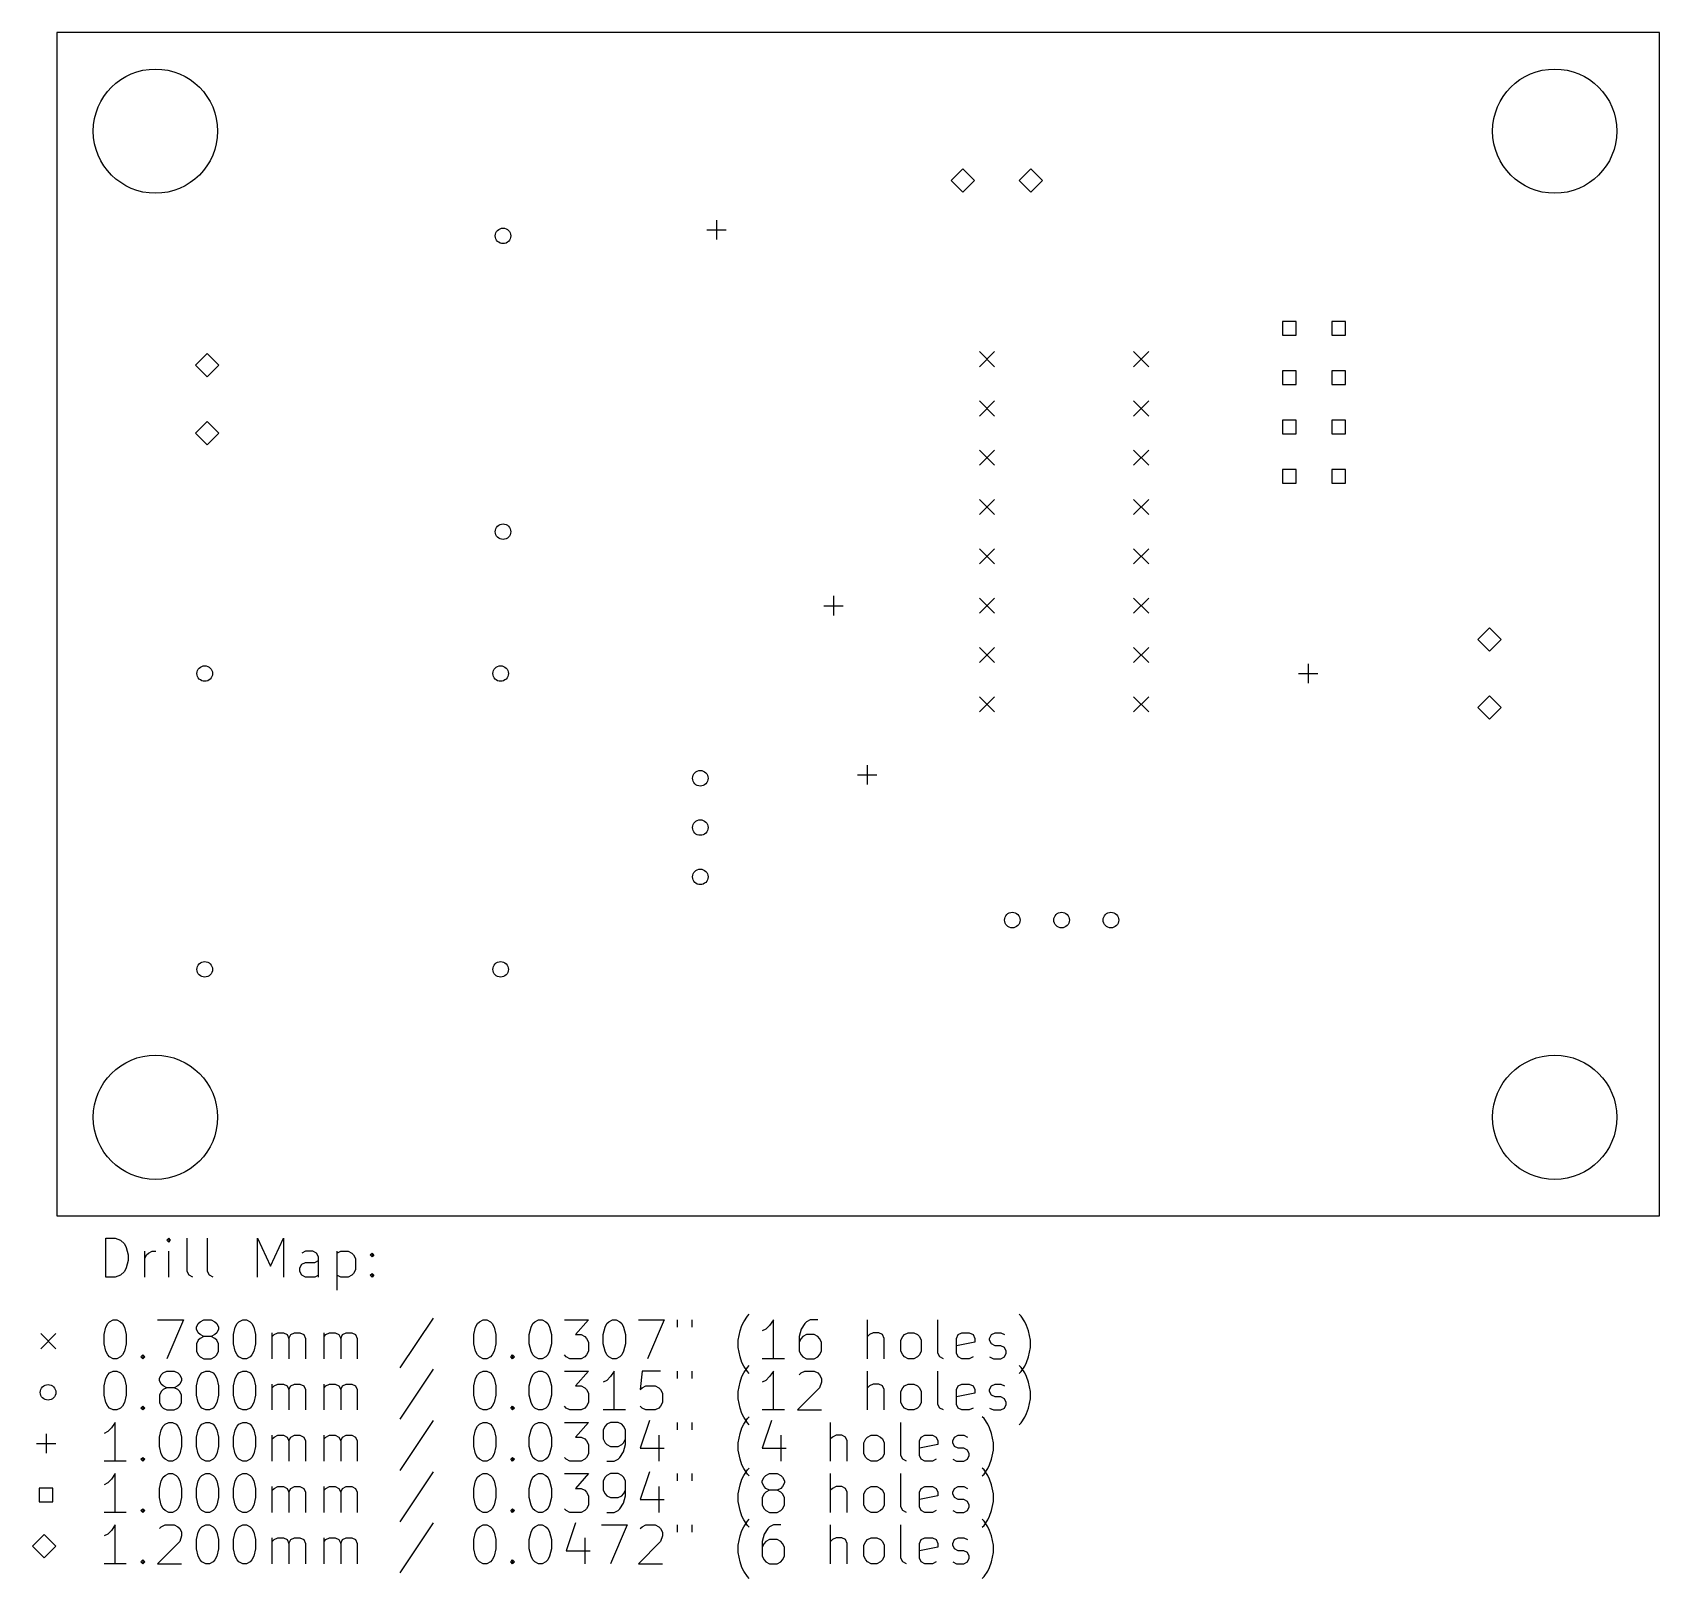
# Model space of a CAD drawing. Extents: x 1.55 to 4.85, y -6.92 to -3.79.
import ezdxf

# ---------------------------------------------------------------- set-up
doc = ezdxf.new("R2010")
doc.units = 0
doc.header["$MEASUREMENT"] = 0
doc.layers.add('BLACK', color=7, linetype='CONTINUOUS')

msp = doc.modelspace()

# ---------------------------------------------------------------- linework, layer by layer
at = {"layer": 'BLACK', "linetype": 'CONTINUOUS'}
for p, q in [((4.84508, -3.7876), (1.59508, -3.7876)), ((1.59508, -3.7876), (1.59508, -6.1876)), ((4.84508, -6.1876), (4.84508, -3.7876)), ((3.43268, -4.06398), (3.40906, -4.0876)), ((3.40906, -4.0876), (3.43268, -4.11122)), ((3.4563, -4.0876), (3.43268, -4.06398)), ((3.43268, -4.11122), (3.4563, -4.0876)), ((3.57047, -4.06398), (3.54685, -4.0876)), ((3.54685, -4.0876), (3.57047, -4.11122)), ((3.59409, -4.0876), (3.57047, -4.06398)), ((3.57047, -4.11122), (3.59409, -4.0876)), ((2.91299, -4.1876), (2.95236, -4.1876)), ((2.93268, -4.16791), (2.93268, -4.20728)), ((4.10821, -4.37368), (4.08037, -4.37368)), ((4.08037, -4.37368), (4.08037, -4.40152)), ((4.10821, -4.40152), (4.10821, -4.37368)), ((4.20821, -4.37368), (4.18037, -4.37368)), ((4.18037, -4.37368), (4.18037, -4.40152)), ((4.20821, -4.40152), (4.20821, -4.37368)), ((4.08037, -4.40152), (4.10821, -4.40152)), ((4.18037, -4.40152), (4.20821, -4.40152)), ((1.9, -4.43858), (1.87638, -4.4622)), ((1.92362, -4.4622), (1.9, -4.43858)), ((3.46594, -4.43465), (3.49665, -4.46535)), ((3.49665, -4.43465), (3.46594, -4.46535)), ((3.77854, -4.43465), (3.80925, -4.46535)), ((3.80925, -4.43465), (3.77854, -4.46535)), ((1.87638, -4.4622), (1.9, -4.48583)), ((1.9, -4.48583), (1.92362, -4.4622)), ((4.10821, -4.47368), (4.08037, -4.47368)), ((4.08037, -4.47368), (4.08037, -4.50152)), ((4.10821, -4.50152), (4.10821, -4.47368)), ((4.20821, -4.47368), (4.18037, -4.47368)), ((4.18037, -4.47368), (4.18037, -4.50152)), ((4.20821, -4.50152), (4.20821, -4.47368)), ((4.08037, -4.50152), (4.10821, -4.50152)), ((4.18037, -4.50152), (4.20821, -4.50152)), ((3.46594, -4.53465), (3.49665, -4.56535)), ((3.49665, -4.53465), (3.46594, -4.56535)), ((3.77854, -4.53465), (3.80925, -4.56535)), ((3.80925, -4.53465), (3.77854, -4.56535)), ((1.9, -4.57638), (1.87638, -4.6)), ((1.92362, -4.6), (1.9, -4.57638)), ((4.10821, -4.57368), (4.08037, -4.57368)), ((4.08037, -4.57368), (4.08037, -4.60152)), ((4.10821, -4.60152), (4.10821, -4.57368)), ((4.20821, -4.57368), (4.18037, -4.57368)), ((4.18037, -4.57368), (4.18037, -4.60152)), ((4.20821, -4.60152), (4.20821, -4.57368)), ((1.87638, -4.6), (1.9, -4.62362)), ((1.9, -4.62362), (1.92362, -4.6)), ((4.08037, -4.60152), (4.10821, -4.60152)), ((4.18037, -4.60152), (4.20821, -4.60152)), ((3.46594, -4.63465), (3.49665, -4.66535)), ((3.49665, -4.63465), (3.46594, -4.66535)), ((3.77854, -4.63465), (3.80925, -4.66535)), ((3.80925, -4.63465), (3.77854, -4.66535)), ((4.10821, -4.67368), (4.08037, -4.67368)), ((4.08037, -4.67368), (4.08037, -4.70152)), ((4.10821, -4.70152), (4.10821, -4.67368)), ((4.20821, -4.67368), (4.18037, -4.67368)), ((4.18037, -4.67368), (4.18037, -4.70152)), ((4.20821, -4.70152), (4.20821, -4.67368)), ((4.08037, -4.70152), (4.10821, -4.70152)), ((4.18037, -4.70152), (4.20821, -4.70152)), ((3.46594, -4.73465), (3.49665, -4.76535)), ((3.49665, -4.73465), (3.46594, -4.76535)), ((3.77854, -4.73465), (3.80925, -4.76535)), ((3.80925, -4.73465), (3.77854, -4.76535)), ((3.46594, -4.83465), (3.49665, -4.86535)), ((3.49665, -4.83465), (3.46594, -4.86535)), ((3.77854, -4.83465), (3.80925, -4.86535)), ((3.80925, -4.83465), (3.77854, -4.86535)), ((3.17028, -4.93031), (3.17028, -4.96969)), ((3.46594, -4.93465), (3.49665, -4.96535)), ((3.49665, -4.93465), (3.46594, -4.96535)), ((3.77854, -4.93465), (3.80925, -4.96535)), ((3.80925, -4.93465), (3.77854, -4.96535)), ((3.15059, -4.95), (3.18996, -4.95)), ((4.50059, -4.99508), (4.47697, -5.0187)), ((4.52421, -5.0187), (4.50059, -4.99508)), ((3.46594, -5.03465), (3.49665, -5.06535)), ((3.49665, -5.03465), (3.46594, -5.06535)), ((3.77854, -5.03465), (3.80925, -5.06535)), ((3.80925, -5.03465), (3.77854, -5.06535)), ((4.47697, -5.0187), (4.50059, -5.04232)), ((4.50059, -5.04232), (4.52421, -5.0187)), ((4.13268, -5.06791), (4.13268, -5.10728)), ((4.11299, -5.0876), (4.15236, -5.0876)), ((3.46594, -5.13465), (3.49665, -5.16535)), ((3.49665, -5.13465), (3.46594, -5.16535)), ((3.77854, -5.13465), (3.80925, -5.16535)), ((3.80925, -5.13465), (3.77854, -5.16535)), ((4.50059, -5.13287), (4.47697, -5.1565)), ((4.52421, -5.1565), (4.50059, -5.13287)), ((4.47697, -5.1565), (4.50059, -5.18012)), ((4.50059, -5.18012), (4.52421, -5.1565)), ((3.23819, -5.27343), (3.23819, -5.3128)), ((3.2185, -5.29311), (3.25787, -5.29311)), ((1.59508, -6.1876), (4.84508, -6.1876)), ((1.69454, -6.3118), (1.69454, -6.23306)), ((1.69454, -6.23306), (1.71328, -6.23306)), ((1.71328, -6.23306), (1.72453, -6.23681)), ((1.82202, -6.23306), (1.81827, -6.23681)), ((1.82577, -6.23681), (1.82202, -6.23306)), ((1.82202, -6.23306), (1.82202, -6.24056)), ((1.85951, -6.30055), (1.85951, -6.23306)), ((1.90076, -6.30055), (1.90076, -6.23306)), ((2.002, -6.3118), (2.002, -6.23306)), ((2.002, -6.23306), (2.02824, -6.2893)), ((2.02824, -6.2893), (2.05449, -6.23306)), ((2.05449, -6.23306), (2.05449, -6.3118)), ((1.72453, -6.23681), (1.73203, -6.24431)), ((1.73203, -6.24431), (1.73578, -6.25181)), ((1.73578, -6.25181), (1.73953, -6.26681)), ((1.73953, -6.26681), (1.73953, -6.27806)), ((1.77328, -6.3118), (1.77328, -6.25931)), ((1.77328, -6.27431), (1.77702, -6.26681)), ((1.77702, -6.26681), (1.78077, -6.26306)), ((1.78077, -6.26306), (1.78827, -6.25931)), ((1.78827, -6.25931), (1.79577, -6.25931)), ((1.81827, -6.23681), (1.82202, -6.24056)), ((1.82202, -6.24056), (1.82577, -6.23681)), ((1.82202, -6.3118), (1.82202, -6.25931)), ((2.09948, -6.25931), (2.09199, -6.26306)), ((2.11448, -6.25931), (2.09948, -6.25931)), ((2.12198, -6.26306), (2.11448, -6.25931)), ((2.12573, -6.27056), (2.12198, -6.26306)), ((2.16323, -6.25931), (2.16323, -6.33805)), ((2.16323, -6.26306), (2.17073, -6.25931)), ((2.17073, -6.25931), (2.18572, -6.25931)), ((2.18572, -6.25931), (2.19322, -6.26306)), ((2.19322, -6.26306), (2.19697, -6.26681)), ((2.19697, -6.26681), (2.20072, -6.27431)), ((2.23072, -6.26681), (2.23447, -6.26306)), ((2.23447, -6.27056), (2.23072, -6.26681)), ((2.23447, -6.26306), (2.23822, -6.26681)), ((2.23447, -6.26306), (2.23447, -6.27056)), ((2.23822, -6.26681), (2.23447, -6.27056)), ((1.73203, -6.30055), (1.72453, -6.30805)), ((1.73578, -6.29305), (1.73203, -6.30055)), ((1.73953, -6.27806), (1.73578, -6.29305)), ((1.86326, -6.30805), (1.85951, -6.30055)), ((1.90451, -6.30805), (1.90076, -6.30055)), ((2.08824, -6.29305), (2.09199, -6.28555)), ((2.08824, -6.30055), (2.08824, -6.29305)), ((2.09199, -6.30805), (2.08824, -6.30055)), ((2.09199, -6.28555), (2.09948, -6.28181)), ((2.09948, -6.28181), (2.11823, -6.28181)), ((2.11823, -6.28181), (2.12573, -6.27806)), ((2.12573, -6.3118), (2.12573, -6.27056)), ((2.20072, -6.2968), (2.19697, -6.3043)), ((2.20072, -6.27431), (2.20072, -6.2968)), ((1.71328, -6.3118), (1.69454, -6.3118)), ((1.72453, -6.30805), (1.71328, -6.3118)), ((1.87076, -6.3118), (1.86326, -6.30805)), ((1.91201, -6.3118), (1.90451, -6.30805)), ((2.09948, -6.3118), (2.09199, -6.30805)), ((2.11823, -6.3118), (2.09948, -6.3118)), ((2.12573, -6.30805), (2.11823, -6.3118)), ((2.17073, -6.3118), (2.16323, -6.30805)), ((2.18572, -6.3118), (2.17073, -6.3118)), ((2.19322, -6.30805), (2.18572, -6.3118)), ((2.19697, -6.3043), (2.19322, -6.30805)), ((2.23072, -6.30805), (2.23447, -6.3043)), ((2.23447, -6.3118), (2.23072, -6.30805)), ((2.23447, -6.3043), (2.23822, -6.30805)), ((2.23447, -6.3043), (2.23447, -6.3118)), ((2.23822, -6.30805), (2.23447, -6.3118)), ((1.70203, -6.40217), (1.70953, -6.39842)), ((1.70953, -6.39842), (1.71703, -6.39842)), ((1.71703, -6.39842), (1.72453, -6.40217)), ((1.79952, -6.39842), (1.85202, -6.39842)), ((1.85202, -6.39842), (1.81827, -6.47716)), ((1.88576, -6.40217), (1.89326, -6.39842)), ((1.89326, -6.39842), (1.90826, -6.39842)), ((1.90826, -6.39842), (1.91576, -6.40217)), ((1.9645, -6.40217), (1.972, -6.39842)), ((1.972, -6.39842), (1.9795, -6.39842)), ((1.9795, -6.39842), (1.987, -6.40217)), ((2.3582, -6.39467), (2.29071, -6.4959)), ((2.45194, -6.40217), (2.45944, -6.39842)), ((2.45944, -6.39842), (2.46694, -6.39842)), ((2.46694, -6.39842), (2.47444, -6.40217)), ((2.56443, -6.40217), (2.57193, -6.39842)), ((2.57193, -6.39842), (2.57942, -6.39842)), ((2.57942, -6.39842), (2.58692, -6.40217)), ((2.62442, -6.39842), (2.67316, -6.39842)), ((2.67316, -6.39842), (2.64692, -6.42841)), ((2.71441, -6.40217), (2.72191, -6.39842)), ((2.72191, -6.39842), (2.72941, -6.39842)), ((2.72941, -6.39842), (2.7369, -6.40217)), ((2.7744, -6.39842), (2.82689, -6.39842)), ((2.82689, -6.39842), (2.79315, -6.47716)), ((2.85314, -6.39842), (2.85314, -6.41341)), ((2.88314, -6.39842), (2.88314, -6.41341)), ((2.98812, -6.40217), (2.99562, -6.39092)), ((2.99562, -6.39092), (2.99937, -6.38717)), ((3.04812, -6.39842), (3.04062, -6.40966)), ((3.04812, -6.47716), (3.04812, -6.39842)), ((3.12311, -6.39842), (3.11561, -6.40217)), ((3.1381, -6.39842), (3.12311, -6.39842)), ((3.23934, -6.47716), (3.23934, -6.39842)), ((3.38182, -6.46591), (3.38182, -6.39842)), ((3.55055, -6.39092), (3.5468, -6.38717)), ((3.55805, -6.40217), (3.55055, -6.39092)), ((1.5624, -6.42618), (1.59311, -6.45689)), ((1.59311, -6.42618), (1.5624, -6.45689)), ((1.69079, -6.42841), (1.69454, -6.41341)), ((1.69079, -6.44716), (1.69079, -6.42841)), ((1.69454, -6.41341), (1.69828, -6.40591)), ((1.69828, -6.40591), (1.70203, -6.40217)), ((1.72453, -6.40217), (1.72828, -6.40591)), ((1.72828, -6.40591), (1.73203, -6.41341)), ((1.73203, -6.41341), (1.73578, -6.42841)), ((1.73578, -6.42841), (1.73578, -6.44716)), ((1.87826, -6.41341), (1.88201, -6.40591)), ((1.87826, -6.41716), (1.87826, -6.41341)), ((1.88201, -6.42466), (1.87826, -6.41716)), ((1.88201, -6.40591), (1.88576, -6.40217)), ((1.88576, -6.42841), (1.88201, -6.42466)), ((1.89326, -6.43216), (1.88576, -6.42841)), ((1.89326, -6.43216), (1.88576, -6.43591)), ((1.90826, -6.43216), (1.89326, -6.43216)), ((1.91576, -6.42841), (1.90826, -6.43216)), ((1.91576, -6.43591), (1.90826, -6.43216)), ((1.91576, -6.40217), (1.91951, -6.40591)), ((1.91951, -6.42466), (1.91576, -6.42841)), ((1.91951, -6.40591), (1.92326, -6.41341)), ((1.92326, -6.41716), (1.91951, -6.42466)), ((1.92326, -6.41341), (1.92326, -6.41716)), ((1.95325, -6.42841), (1.957, -6.41341)), ((1.95325, -6.44716), (1.95325, -6.42841)), ((1.957, -6.41341), (1.96075, -6.40591)), ((1.96075, -6.40591), (1.9645, -6.40217)), ((1.987, -6.40217), (1.99075, -6.40591)), ((1.99075, -6.40591), (1.9945, -6.41341)), ((1.9945, -6.41341), (1.99825, -6.42841)), ((1.99825, -6.42841), (1.99825, -6.44716)), ((2.03199, -6.47716), (2.03199, -6.42466)), ((2.03199, -6.43216), (2.03574, -6.42841)), ((2.03574, -6.42841), (2.04324, -6.42466)), ((2.04324, -6.42466), (2.05449, -6.42466)), ((2.05449, -6.42466), (2.06199, -6.42841)), ((2.06199, -6.42841), (2.06574, -6.43591)), ((2.06574, -6.43591), (2.06949, -6.42841)), ((2.06949, -6.42841), (2.07699, -6.42466)), ((2.07699, -6.42466), (2.08824, -6.42466)), ((2.08824, -6.42466), (2.09573, -6.42841)), ((2.09573, -6.42841), (2.09948, -6.43591)), ((2.13698, -6.47716), (2.13698, -6.42466)), ((2.13698, -6.43216), (2.14073, -6.42841)), ((2.14073, -6.42841), (2.14823, -6.42466)), ((2.14823, -6.42466), (2.15948, -6.42466)), ((2.15948, -6.42466), (2.16698, -6.42841)), ((2.16698, -6.42841), (2.17073, -6.43591)), ((2.17073, -6.43591), (2.17448, -6.42841)), ((2.17448, -6.42841), (2.18197, -6.42466)), ((2.18197, -6.42466), (2.19322, -6.42466)), ((2.19322, -6.42466), (2.20072, -6.42841)), ((2.20072, -6.42841), (2.20447, -6.43591)), ((2.44069, -6.42841), (2.44444, -6.41341)), ((2.44069, -6.44716), (2.44069, -6.42841)), ((2.44444, -6.41341), (2.44819, -6.40591)), ((2.44819, -6.40591), (2.45194, -6.40217)), ((2.47444, -6.40217), (2.47819, -6.40591)), ((2.47819, -6.40591), (2.48194, -6.41341)), ((2.48194, -6.41341), (2.48569, -6.42841)), ((2.48569, -6.42841), (2.48569, -6.44716)), ((2.55318, -6.42841), (2.55693, -6.41341)), ((2.55318, -6.44716), (2.55318, -6.42841)), ((2.55693, -6.41341), (2.56068, -6.40591)), ((2.56068, -6.40591), (2.56443, -6.40217)), ((2.58692, -6.40217), (2.59067, -6.40591)), ((2.59067, -6.40591), (2.59442, -6.41341)), ((2.59442, -6.41341), (2.59817, -6.42841)), ((2.59817, -6.42841), (2.59817, -6.44716)), ((2.64692, -6.42841), (2.65816, -6.42841)), ((2.65816, -6.42841), (2.66566, -6.43216)), ((2.66566, -6.43216), (2.66941, -6.43591)), ((2.70316, -6.42841), (2.70691, -6.41341)), ((2.70316, -6.44716), (2.70316, -6.42841)), ((2.70691, -6.41341), (2.71066, -6.40591)), ((2.71066, -6.40591), (2.71441, -6.40217)), ((2.7369, -6.40217), (2.74065, -6.40591)), ((2.74065, -6.40591), (2.7444, -6.41341)), ((2.7444, -6.41341), (2.74815, -6.42841)), ((2.74815, -6.42841), (2.74815, -6.44716)), ((2.97687, -6.43966), (2.98062, -6.42091)), ((2.98062, -6.42091), (2.98437, -6.40966)), ((2.98437, -6.40966), (2.98812, -6.40217)), ((3.03312, -6.41716), (3.02562, -6.42091)), ((3.04062, -6.40966), (3.03312, -6.41716)), ((3.10436, -6.41716), (3.10061, -6.43216)), ((3.10061, -6.43216), (3.10061, -6.46216)), ((3.11186, -6.40591), (3.10436, -6.41716)), ((3.10811, -6.43216), (3.10436, -6.43591)), ((3.11561, -6.42841), (3.10811, -6.43216)), ((3.11561, -6.40217), (3.11186, -6.40591)), ((3.13061, -6.42841), (3.11561, -6.42841)), ((3.1381, -6.43216), (3.13061, -6.42841)), ((3.14185, -6.43591), (3.1381, -6.43216)), ((3.24309, -6.42841), (3.23934, -6.43216)), ((3.25059, -6.42466), (3.24309, -6.42841)), ((3.26184, -6.42466), (3.25059, -6.42466)), ((3.26934, -6.42841), (3.26184, -6.42466)), ((3.27309, -6.43591), (3.26934, -6.42841)), ((3.30683, -6.43966), (3.31058, -6.43216)), ((3.31058, -6.43216), (3.31433, -6.42841)), ((3.31433, -6.42841), (3.32183, -6.42466)), ((3.32183, -6.42466), (3.33308, -6.42466)), ((3.33308, -6.42466), (3.34058, -6.42841)), ((3.34058, -6.42841), (3.34433, -6.43216)), ((3.34433, -6.43216), (3.34808, -6.43966)), ((3.41932, -6.43591), (3.42307, -6.42841)), ((3.42307, -6.42841), (3.43057, -6.42466)), ((3.43057, -6.42466), (3.44557, -6.42466)), ((3.44557, -6.42466), (3.45307, -6.42841)), ((3.45307, -6.42841), (3.45681, -6.43591)), ((3.48681, -6.43591), (3.49056, -6.42841)), ((3.49056, -6.42841), (3.49806, -6.42466)), ((3.49806, -6.42466), (3.50931, -6.42466)), ((3.50931, -6.42466), (3.51681, -6.42841)), ((3.5618, -6.40966), (3.55805, -6.40217)), ((3.56555, -6.42091), (3.5618, -6.40966)), ((3.5693, -6.43966), (3.56555, -6.42091)), ((1.69454, -6.46216), (1.69079, -6.44716)), ((1.69828, -6.46966), (1.69454, -6.46216)), ((1.73203, -6.46216), (1.72828, -6.46966)), ((1.73578, -6.44716), (1.73203, -6.46216)), ((1.88201, -6.43966), (1.87826, -6.44716)), ((1.87826, -6.44716), (1.87826, -6.46216)), ((1.87826, -6.46216), (1.88201, -6.46966)), ((1.88576, -6.43591), (1.88201, -6.43966)), ((1.91951, -6.43966), (1.91576, -6.43591)), ((1.92326, -6.44716), (1.91951, -6.43966)), ((1.91951, -6.46966), (1.92326, -6.46216)), ((1.92326, -6.46216), (1.92326, -6.44716)), ((1.957, -6.46216), (1.95325, -6.44716)), ((1.96075, -6.46966), (1.957, -6.46216)), ((1.9945, -6.46216), (1.99075, -6.46966)), ((1.99825, -6.44716), (1.9945, -6.46216)), ((2.06574, -6.43591), (2.06574, -6.47716)), ((2.09948, -6.43591), (2.09948, -6.47716)), ((2.17073, -6.43591), (2.17073, -6.47716)), ((2.20447, -6.43591), (2.20447, -6.47716)), ((2.44444, -6.46216), (2.44069, -6.44716)), ((2.44819, -6.46966), (2.44444, -6.46216)), ((2.48194, -6.46216), (2.47819, -6.46966)), ((2.48569, -6.44716), (2.48194, -6.46216)), ((2.55693, -6.46216), (2.55318, -6.44716)), ((2.56068, -6.46966), (2.55693, -6.46216)), ((2.59442, -6.46216), (2.59067, -6.46966)), ((2.59817, -6.44716), (2.59442, -6.46216)), ((2.66941, -6.43591), (2.67316, -6.44341)), ((2.67316, -6.46216), (2.66941, -6.46966)), ((2.67316, -6.44341), (2.67316, -6.46216)), ((2.70691, -6.46216), (2.70316, -6.44716)), ((2.71066, -6.46966), (2.70691, -6.46216)), ((2.7444, -6.46216), (2.74065, -6.46966)), ((2.74815, -6.44716), (2.7444, -6.46216)), ((2.97687, -6.45466), (2.97687, -6.43966)), ((2.98062, -6.47341), (2.97687, -6.45466)), ((3.10436, -6.43591), (3.10061, -6.44341)), ((3.10061, -6.46216), (3.10436, -6.46966)), ((3.1456, -6.44341), (3.14185, -6.43591)), ((3.14185, -6.46966), (3.1456, -6.46216)), ((3.1456, -6.46216), (3.1456, -6.44341)), ((3.27309, -6.47716), (3.27309, -6.43591)), ((3.30683, -6.46216), (3.30683, -6.43966)), ((3.31058, -6.46966), (3.30683, -6.46216)), ((3.34808, -6.46216), (3.34433, -6.46966)), ((3.34808, -6.43966), (3.34808, -6.46216)), ((3.38557, -6.47341), (3.38182, -6.46591)), ((3.41932, -6.46591), (3.41932, -6.43591)), ((3.45681, -6.44341), (3.41932, -6.45091)), ((3.42307, -6.47341), (3.41932, -6.46591)), ((3.45681, -6.43591), (3.45681, -6.44341)), ((3.48681, -6.43966), (3.48681, -6.43591)), ((3.49056, -6.44716), (3.48681, -6.43966)), ((3.49806, -6.45091), (3.49056, -6.44716)), ((3.50931, -6.45091), (3.49806, -6.45091)), ((3.51681, -6.45466), (3.50931, -6.45091)), ((3.52056, -6.46216), (3.51681, -6.45466)), ((3.51681, -6.47341), (3.52056, -6.46591)), ((3.52056, -6.46591), (3.52056, -6.46216)), ((3.56555, -6.47341), (3.5693, -6.45466)), ((3.5693, -6.45466), (3.5693, -6.43966)), ((1.70203, -6.47341), (1.69828, -6.46966)), ((1.70953, -6.47716), (1.70203, -6.47341)), ((1.71703, -6.47716), (1.70953, -6.47716)), ((1.72453, -6.47341), (1.71703, -6.47716)), ((1.72828, -6.46966), (1.72453, -6.47341)), ((1.76578, -6.47341), (1.76953, -6.46966)), ((1.76953, -6.47716), (1.76578, -6.47341)), ((1.76953, -6.46966), (1.77328, -6.47341)), ((1.76953, -6.46966), (1.76953, -6.47716)), ((1.77328, -6.47341), (1.76953, -6.47716)), ((1.88201, -6.46966), (1.88576, -6.47341)), ((1.88576, -6.47341), (1.89326, -6.47716)), ((1.89326, -6.47716), (1.90826, -6.47716)), ((1.90826, -6.47716), (1.91576, -6.47341)), ((1.91576, -6.47341), (1.91951, -6.46966)), ((1.9645, -6.47341), (1.96075, -6.46966)), ((1.972, -6.47716), (1.9645, -6.47341)), ((1.9795, -6.47716), (1.972, -6.47716)), ((1.987, -6.47341), (1.9795, -6.47716)), ((1.99075, -6.46966), (1.987, -6.47341)), ((2.3582, -6.4986), (2.29071, -6.59984)), ((2.45194, -6.47341), (2.44819, -6.46966)), ((2.45944, -6.47716), (2.45194, -6.47341)), ((2.46694, -6.47716), (2.45944, -6.47716)), ((2.47444, -6.47341), (2.46694, -6.47716)), ((2.47819, -6.46966), (2.47444, -6.47341)), ((2.51568, -6.47341), (2.51943, -6.46966)), ((2.51943, -6.47716), (2.51568, -6.47341)), ((2.51943, -6.46966), (2.52318, -6.47341)), ((2.51943, -6.46966), (2.51943, -6.47716)), ((2.52318, -6.47341), (2.51943, -6.47716)), ((2.56443, -6.47341), (2.56068, -6.46966)), ((2.57193, -6.47716), (2.56443, -6.47341)), ((2.57942, -6.47716), (2.57193, -6.47716)), ((2.58692, -6.47341), (2.57942, -6.47716)), ((2.59067, -6.46966), (2.58692, -6.47341)), ((2.62817, -6.47341), (2.62442, -6.46966)), ((2.63567, -6.47716), (2.62817, -6.47341)), ((2.65816, -6.47716), (2.63567, -6.47716)), ((2.66566, -6.47341), (2.65816, -6.47716)), ((2.66941, -6.46966), (2.66566, -6.47341)), ((2.71441, -6.47341), (2.71066, -6.46966)), ((2.72191, -6.47716), (2.71441, -6.47341)), ((2.72941, -6.47716), (2.72191, -6.47716)), ((2.7369, -6.47341), (2.72941, -6.47716)), ((2.74065, -6.46966), (2.7369, -6.47341)), ((2.98437, -6.48466), (2.98062, -6.47341)), ((2.98812, -6.49215), (2.98437, -6.48466)), ((2.99562, -6.5034), (2.98812, -6.49215)), ((2.98812, -6.5061), (2.99562, -6.49485)), ((2.99562, -6.49485), (2.99937, -6.4911)), ((3.07061, -6.47716), (3.02562, -6.47716)), ((3.10436, -6.46966), (3.10811, -6.47341)), ((3.10811, -6.47341), (3.11561, -6.47716)), ((3.11561, -6.47716), (3.13061, -6.47716)), ((3.13061, -6.47716), (3.1381, -6.47341)), ((3.1381, -6.47341), (3.14185, -6.46966)), ((3.31433, -6.47341), (3.31058, -6.46966)), ((3.32183, -6.47716), (3.31433, -6.47341)), ((3.33308, -6.47716), (3.32183, -6.47716)), ((3.34058, -6.47341), (3.33308, -6.47716)), ((3.34433, -6.46966), (3.34058, -6.47341)), ((3.39307, -6.47716), (3.38557, -6.47341)), ((3.43057, -6.47716), (3.42307, -6.47341)), ((3.44557, -6.47716), (3.43057, -6.47716)), ((3.45307, -6.47341), (3.44557, -6.47716)), ((3.48681, -6.47341), (3.49431, -6.47716)), ((3.49431, -6.47716), (3.50931, -6.47716)), ((3.50931, -6.47716), (3.51681, -6.47341)), ((3.55055, -6.49485), (3.5468, -6.4911)), ((3.55055, -6.5034), (3.55805, -6.49215)), ((3.55805, -6.5061), (3.55055, -6.49485)), ((3.55805, -6.49215), (3.5618, -6.48466)), ((3.5618, -6.48466), (3.56555, -6.47341)), ((1.69079, -6.53235), (1.69454, -6.51735)), ((1.69079, -6.5511), (1.69079, -6.53235)), ((1.69454, -6.51735), (1.69828, -6.50985)), ((1.69828, -6.50985), (1.70203, -6.5061)), ((1.70203, -6.5061), (1.70953, -6.50235)), ((1.70953, -6.50235), (1.71703, -6.50235)), ((1.71703, -6.50235), (1.72453, -6.5061)), ((1.72453, -6.5061), (1.72828, -6.50985)), ((1.72828, -6.50985), (1.73203, -6.51735)), ((1.73203, -6.51735), (1.73578, -6.53235)), ((1.73578, -6.53235), (1.73578, -6.5511)), ((1.80327, -6.51735), (1.80702, -6.50985)), ((1.80327, -6.5211), (1.80327, -6.51735)), ((1.80702, -6.5286), (1.80327, -6.5211)), ((1.80702, -6.50985), (1.81077, -6.5061)), ((1.81077, -6.53235), (1.80702, -6.5286)), ((1.81077, -6.5061), (1.81827, -6.50235)), ((1.81827, -6.5361), (1.81077, -6.53235)), ((1.81827, -6.50235), (1.83327, -6.50235)), ((1.83327, -6.50235), (1.84077, -6.5061)), ((1.84077, -6.53235), (1.83327, -6.5361)), ((1.84077, -6.5061), (1.84452, -6.50985)), ((1.84452, -6.5286), (1.84077, -6.53235)), ((1.84452, -6.50985), (1.84827, -6.51735)), ((1.84827, -6.5211), (1.84452, -6.5286)), ((1.84827, -6.51735), (1.84827, -6.5211)), ((1.87826, -6.53235), (1.88201, -6.51735)), ((1.87826, -6.5511), (1.87826, -6.53235)), ((1.88201, -6.51735), (1.88576, -6.50985)), ((1.88576, -6.50985), (1.88951, -6.5061)), ((1.88951, -6.5061), (1.89701, -6.50235)), ((1.89701, -6.50235), (1.90451, -6.50235)), ((1.90451, -6.50235), (1.91201, -6.5061)), ((1.91201, -6.5061), (1.91576, -6.50985)), ((1.91576, -6.50985), (1.91951, -6.51735)), ((1.91951, -6.51735), (1.92326, -6.53235)), ((1.92326, -6.53235), (1.92326, -6.5511)), ((1.95325, -6.53235), (1.957, -6.51735)), ((1.95325, -6.5511), (1.95325, -6.53235)), ((1.957, -6.51735), (1.96075, -6.50985)), ((1.96075, -6.50985), (1.9645, -6.5061)), ((1.9645, -6.5061), (1.972, -6.50235)), ((1.972, -6.50235), (1.9795, -6.50235)), ((1.9795, -6.50235), (1.987, -6.5061)), ((1.987, -6.5061), (1.99075, -6.50985)), ((1.99075, -6.50985), (1.9945, -6.51735)), ((1.9945, -6.51735), (1.99825, -6.53235)), ((1.99825, -6.53235), (1.99825, -6.5511)), ((2.03199, -6.58109), (2.03199, -6.5286)), ((2.03199, -6.5361), (2.03574, -6.53235)), ((2.03574, -6.53235), (2.04324, -6.5286)), ((2.04324, -6.5286), (2.05449, -6.5286)), ((2.05449, -6.5286), (2.06199, -6.53235)), ((2.06199, -6.53235), (2.06574, -6.53985)), ((2.06574, -6.53985), (2.06949, -6.53235)), ((2.06949, -6.53235), (2.07699, -6.5286)), ((2.07699, -6.5286), (2.08824, -6.5286)), ((2.08824, -6.5286), (2.09573, -6.53235)), ((2.09573, -6.53235), (2.09948, -6.53985)), ((2.13698, -6.58109), (2.13698, -6.5286)), ((2.13698, -6.5361), (2.14073, -6.53235)), ((2.14073, -6.53235), (2.14823, -6.5286)), ((2.14823, -6.5286), (2.15948, -6.5286)), ((2.15948, -6.5286), (2.16698, -6.53235)), ((2.16698, -6.53235), (2.17073, -6.53985)), ((2.17073, -6.53985), (2.17448, -6.53235)), ((2.17448, -6.53235), (2.18197, -6.5286)), ((2.18197, -6.5286), (2.19322, -6.5286)), ((2.19322, -6.5286), (2.20072, -6.53235)), ((2.20072, -6.53235), (2.20447, -6.53985)), ((2.44069, -6.53235), (2.44444, -6.51735)), ((2.44069, -6.5511), (2.44069, -6.53235)), ((2.44444, -6.51735), (2.44819, -6.50985)), ((2.44819, -6.50985), (2.45194, -6.5061)), ((2.45194, -6.5061), (2.45944, -6.50235)), ((2.45944, -6.50235), (2.46694, -6.50235)), ((2.46694, -6.50235), (2.47444, -6.5061)), ((2.47444, -6.5061), (2.47819, -6.50985)), ((2.47819, -6.50985), (2.48194, -6.51735)), ((2.48194, -6.51735), (2.48569, -6.53235)), ((2.48569, -6.53235), (2.48569, -6.5511)), ((2.55318, -6.53235), (2.55693, -6.51735)), ((2.55318, -6.5511), (2.55318, -6.53235)), ((2.55693, -6.51735), (2.56068, -6.50985)), ((2.56068, -6.50985), (2.56443, -6.5061)), ((2.56443, -6.5061), (2.57193, -6.50235)), ((2.57193, -6.50235), (2.57942, -6.50235)), ((2.57942, -6.50235), (2.58692, -6.5061)), ((2.58692, -6.5061), (2.59067, -6.50985)), ((2.59067, -6.50985), (2.59442, -6.51735)), ((2.59442, -6.51735), (2.59817, -6.53235)), ((2.59817, -6.53235), (2.59817, -6.5511)), ((2.62442, -6.50235), (2.67316, -6.50235)), ((2.67316, -6.50235), (2.64692, -6.53235)), ((2.64692, -6.53235), (2.65816, -6.53235)), ((2.65816, -6.53235), (2.66566, -6.5361)), ((2.71066, -6.5211), (2.70316, -6.52485)), ((2.71816, -6.5136), (2.71066, -6.5211)), ((2.72566, -6.50235), (2.71816, -6.5136)), ((2.72566, -6.58109), (2.72566, -6.50235)), ((2.7819, -6.50235), (2.77815, -6.53985)), ((2.81939, -6.50235), (2.7819, -6.50235)), ((2.7819, -6.5361), (2.7894, -6.53235)), ((2.7894, -6.53235), (2.80815, -6.53235)), ((2.80815, -6.53235), (2.81564, -6.5361)), ((2.85314, -6.50235), (2.85314, -6.51735)), ((2.88314, -6.50235), (2.88314, -6.51735)), ((2.97687, -6.5436), (2.98062, -6.52485)), ((2.98062, -6.52485), (2.98437, -6.5136)), ((2.98437, -6.5136), (2.98812, -6.5061)), ((2.99937, -6.50715), (2.99562, -6.5034)), ((3.03312, -6.5211), (3.02562, -6.52485)), ((3.04062, -6.5136), (3.03312, -6.5211)), ((3.04812, -6.50235), (3.04062, -6.5136)), ((3.04812, -6.58109), (3.04812, -6.50235)), ((3.10061, -6.50985), (3.10436, -6.5061)), ((3.10436, -6.5061), (3.11186, -6.50235)), ((3.11186, -6.50235), (3.13061, -6.50235)), ((3.13061, -6.50235), (3.1381, -6.5061)), ((3.1381, -6.5061), (3.14185, -6.50985)), ((3.14185, -6.50985), (3.1456, -6.51735)), ((3.1456, -6.52485), (3.14185, -6.5361)), ((3.1456, -6.51735), (3.1456, -6.52485)), ((3.23934, -6.58109), (3.23934, -6.50235)), ((3.24309, -6.53235), (3.23934, -6.5361)), ((3.25059, -6.5286), (3.24309, -6.53235)), ((3.26184, -6.5286), (3.25059, -6.5286)), ((3.26934, -6.53235), (3.26184, -6.5286)), ((3.27309, -6.53985), (3.26934, -6.53235)), ((3.31058, -6.5361), (3.31433, -6.53235)), ((3.31433, -6.53235), (3.32183, -6.5286)), ((3.32183, -6.5286), (3.33308, -6.5286)), ((3.33308, -6.5286), (3.34058, -6.53235)), ((3.34058, -6.53235), (3.34433, -6.5361)), ((3.38182, -6.56984), (3.38182, -6.50235)), ((3.41932, -6.53985), (3.42307, -6.53235)), ((3.42307, -6.53235), (3.43057, -6.5286)), ((3.43057, -6.5286), (3.44557, -6.5286)), ((3.44557, -6.5286), (3.45307, -6.53235)), ((3.45307, -6.53235), (3.45681, -6.53985)), ((3.48681, -6.53985), (3.49056, -6.53235)), ((3.49056, -6.53235), (3.49806, -6.5286)), ((3.49806, -6.5286), (3.50931, -6.5286)), ((3.50931, -6.5286), (3.51681, -6.53235)), ((3.5468, -6.50715), (3.55055, -6.5034)), ((3.5618, -6.5136), (3.55805, -6.5061)), ((3.56555, -6.52485), (3.5618, -6.5136)), ((3.5693, -6.5436), (3.56555, -6.52485)), ((1.69454, -6.56609), (1.69079, -6.5511)), ((1.73578, -6.5511), (1.73203, -6.56609)), ((1.80702, -6.5436), (1.80327, -6.5511)), ((1.80327, -6.5511), (1.80327, -6.56609)), ((1.81077, -6.53985), (1.80702, -6.5436)), ((1.81827, -6.5361), (1.81077, -6.53985)), ((1.83327, -6.5361), (1.81827, -6.5361)), ((1.84077, -6.53985), (1.83327, -6.5361)), ((1.84452, -6.5436), (1.84077, -6.53985)), ((1.84827, -6.5511), (1.84452, -6.5436)), ((1.84827, -6.56609), (1.84827, -6.5511)), ((1.88201, -6.56609), (1.87826, -6.5511)), ((1.92326, -6.5511), (1.91951, -6.56609)), ((1.957, -6.56609), (1.95325, -6.5511)), ((1.99825, -6.5511), (1.9945, -6.56609)), ((2.06574, -6.53985), (2.06574, -6.58109)), ((2.09948, -6.53985), (2.09948, -6.58109)), ((2.17073, -6.53985), (2.17073, -6.58109)), ((2.20447, -6.53985), (2.20447, -6.58109)), ((2.44444, -6.56609), (2.44069, -6.5511)), ((2.48569, -6.5511), (2.48194, -6.56609)), ((2.55693, -6.56609), (2.55318, -6.5511)), ((2.59817, -6.5511), (2.59442, -6.56609)), ((2.66566, -6.5361), (2.66941, -6.53985)), ((2.66941, -6.53985), (2.67316, -6.54735)), ((2.67316, -6.54735), (2.67316, -6.56609)), ((2.77815, -6.53985), (2.7819, -6.5361)), ((2.81564, -6.5361), (2.81939, -6.53985)), ((2.81939, -6.53985), (2.82314, -6.54735)), ((2.82314, -6.54735), (2.82314, -6.56609)), ((2.97687, -6.5586), (2.97687, -6.5436)), ((2.98062, -6.57734), (2.97687, -6.5586)), ((3.14185, -6.5361), (3.09686, -6.58109)), ((3.27309, -6.58109), (3.27309, -6.53985)), ((3.30683, -6.5436), (3.31058, -6.5361)), ((3.30683, -6.56609), (3.30683, -6.5436)), ((3.34433, -6.5361), (3.34808, -6.5436)), ((3.34808, -6.5436), (3.34808, -6.56609)), ((3.41932, -6.56984), (3.41932, -6.53985)), ((3.45681, -6.54735), (3.41932, -6.55485)), ((3.45681, -6.53985), (3.45681, -6.54735)), ((3.48681, -6.5436), (3.48681, -6.53985)), ((3.49056, -6.5511), (3.48681, -6.5436)), ((3.49806, -6.55485), (3.49056, -6.5511)), ((3.50931, -6.55485), (3.49806, -6.55485)), ((3.51681, -6.5586), (3.50931, -6.55485)), ((3.52056, -6.56609), (3.51681, -6.5586)), ((3.56555, -6.57734), (3.5693, -6.5586)), ((3.5693, -6.5586), (3.5693, -6.5436)), ((1.69828, -6.57359), (1.69454, -6.56609)), ((1.70203, -6.57734), (1.69828, -6.57359)), ((1.70953, -6.58109), (1.70203, -6.57734)), ((1.71703, -6.58109), (1.70953, -6.58109)), ((1.72453, -6.57734), (1.71703, -6.58109)), ((1.72828, -6.57359), (1.72453, -6.57734)), ((1.73203, -6.56609), (1.72828, -6.57359)), ((1.76578, -6.57734), (1.76953, -6.57359)), ((1.76953, -6.58109), (1.76578, -6.57734)), ((1.76953, -6.57359), (1.77328, -6.57734)), ((1.76953, -6.57359), (1.76953, -6.58109)), ((1.77328, -6.57734), (1.76953, -6.58109)), ((1.80327, -6.56609), (1.80702, -6.57359)), ((1.80702, -6.57359), (1.81077, -6.57734)), ((1.81077, -6.57734), (1.81827, -6.58109)), ((1.81827, -6.58109), (1.83327, -6.58109)), ((1.83327, -6.58109), (1.84077, -6.57734)), ((1.84077, -6.57734), (1.84452, -6.57359)), ((1.84452, -6.57359), (1.84827, -6.56609)), ((1.88576, -6.57359), (1.88201, -6.56609)), ((1.88951, -6.57734), (1.88576, -6.57359)), ((1.89701, -6.58109), (1.88951, -6.57734)), ((1.90451, -6.58109), (1.89701, -6.58109)), ((1.91201, -6.57734), (1.90451, -6.58109)), ((1.91576, -6.57359), (1.91201, -6.57734)), ((1.91951, -6.56609), (1.91576, -6.57359)), ((1.96075, -6.57359), (1.957, -6.56609)), ((1.9645, -6.57734), (1.96075, -6.57359)), ((1.972, -6.58109), (1.9645, -6.57734)), ((1.9795, -6.58109), (1.972, -6.58109)), ((1.987, -6.57734), (1.9795, -6.58109)), ((1.99075, -6.57359), (1.987, -6.57734)), ((1.9945, -6.56609), (1.99075, -6.57359)), ((2.44819, -6.57359), (2.44444, -6.56609)), ((2.45194, -6.57734), (2.44819, -6.57359)), ((2.45944, -6.58109), (2.45194, -6.57734)), ((2.46694, -6.58109), (2.45944, -6.58109)), ((2.47444, -6.57734), (2.46694, -6.58109)), ((2.47819, -6.57359), (2.47444, -6.57734)), ((2.48194, -6.56609), (2.47819, -6.57359)), ((2.51568, -6.57734), (2.51943, -6.57359)), ((2.51943, -6.58109), (2.51568, -6.57734)), ((2.51943, -6.57359), (2.52318, -6.57734)), ((2.51943, -6.57359), (2.51943, -6.58109)), ((2.52318, -6.57734), (2.51943, -6.58109)), ((2.56068, -6.57359), (2.55693, -6.56609)), ((2.56443, -6.57734), (2.56068, -6.57359)), ((2.57193, -6.58109), (2.56443, -6.57734)), ((2.57942, -6.58109), (2.57193, -6.58109)), ((2.58692, -6.57734), (2.57942, -6.58109)), ((2.59067, -6.57359), (2.58692, -6.57734)), ((2.59442, -6.56609), (2.59067, -6.57359)), ((2.62817, -6.57734), (2.62442, -6.57359)), ((2.63567, -6.58109), (2.62817, -6.57734)), ((2.65816, -6.58109), (2.63567, -6.58109)), ((2.66566, -6.57734), (2.65816, -6.58109)), ((2.66941, -6.57359), (2.66566, -6.57734)), ((2.67316, -6.56609), (2.66941, -6.57359)), ((2.74815, -6.58109), (2.70316, -6.58109)), ((2.7819, -6.57734), (2.77815, -6.57359)), ((2.7894, -6.58109), (2.7819, -6.57734)), ((2.80815, -6.58109), (2.7894, -6.58109)), ((2.81564, -6.57734), (2.80815, -6.58109)), ((2.81939, -6.57359), (2.81564, -6.57734)), ((2.82314, -6.56609), (2.81939, -6.57359)), ((2.98437, -6.58859), (2.98062, -6.57734)), ((2.98812, -6.59609), (2.98437, -6.58859)), ((2.99562, -6.60734), (2.98812, -6.59609)), ((2.99562, -6.59879), (2.99937, -6.59504)), ((3.07061, -6.58109), (3.02562, -6.58109)), ((3.09686, -6.58109), (3.1456, -6.58109)), ((3.31058, -6.57359), (3.30683, -6.56609)), ((3.31433, -6.57734), (3.31058, -6.57359)), ((3.32183, -6.58109), (3.31433, -6.57734)), ((3.33308, -6.58109), (3.32183, -6.58109)), ((3.34058, -6.57734), (3.33308, -6.58109)), ((3.34433, -6.57359), (3.34058, -6.57734)), ((3.34808, -6.56609), (3.34433, -6.57359)), ((3.38557, -6.57734), (3.38182, -6.56984)), ((3.39307, -6.58109), (3.38557, -6.57734)), ((3.42307, -6.57734), (3.41932, -6.56984)), ((3.43057, -6.58109), (3.42307, -6.57734)), ((3.44557, -6.58109), (3.43057, -6.58109)), ((3.45307, -6.57734), (3.44557, -6.58109)), ((3.47556, -6.59879), (3.47181, -6.59504)), ((3.48681, -6.57734), (3.49431, -6.58109)), ((3.49431, -6.58109), (3.50931, -6.58109)), ((3.50931, -6.58109), (3.51681, -6.57734)), ((3.51681, -6.57734), (3.52056, -6.56984)), ((3.52056, -6.56984), (3.52056, -6.56609)), ((3.55055, -6.60734), (3.55805, -6.59609)), ((3.55805, -6.59609), (3.5618, -6.58859)), ((3.5618, -6.58859), (3.56555, -6.57734)), ((1.57343, -6.62972), (1.57343, -6.66909)), ((1.69828, -6.62504), (1.69079, -6.62879)), ((1.70578, -6.61754), (1.69828, -6.62504)), ((1.71328, -6.60629), (1.70578, -6.61754)), ((1.71328, -6.68503), (1.71328, -6.60629)), ((1.80327, -6.63629), (1.80702, -6.62129)), ((1.80702, -6.62129), (1.81077, -6.61379)), ((1.81077, -6.61379), (1.81452, -6.61004)), ((1.81452, -6.61004), (1.82202, -6.60629)), ((1.82202, -6.60629), (1.82952, -6.60629)), ((1.82952, -6.60629), (1.83702, -6.61004)), ((1.83702, -6.61004), (1.84077, -6.61379)), ((1.84077, -6.61379), (1.84452, -6.62129)), ((1.84452, -6.62129), (1.84827, -6.63629)), ((1.87826, -6.63629), (1.88201, -6.62129)), ((1.88201, -6.62129), (1.88576, -6.61379)), ((1.88576, -6.61379), (1.88951, -6.61004)), ((1.88951, -6.61004), (1.89701, -6.60629)), ((1.89701, -6.60629), (1.90451, -6.60629)), ((1.90451, -6.60629), (1.91201, -6.61004)), ((1.91201, -6.61004), (1.91576, -6.61379)), ((1.91576, -6.61379), (1.91951, -6.62129)), ((1.91951, -6.62129), (1.92326, -6.63629)), ((1.95325, -6.63629), (1.957, -6.62129)), ((1.957, -6.62129), (1.96075, -6.61379)), ((1.96075, -6.61379), (1.9645, -6.61004)), ((1.9645, -6.61004), (1.972, -6.60629)), ((1.972, -6.60629), (1.9795, -6.60629)), ((1.9795, -6.60629), (1.987, -6.61004)), ((1.987, -6.61004), (1.99075, -6.61379)), ((1.99075, -6.61379), (1.9945, -6.62129)), ((1.9945, -6.62129), (1.99825, -6.63629)), ((2.3582, -6.60254), (2.29071, -6.70378)), ((2.44069, -6.63629), (2.44444, -6.62129)), ((2.44444, -6.62129), (2.44819, -6.61379)), ((2.44819, -6.61379), (2.45194, -6.61004)), ((2.45194, -6.61004), (2.45944, -6.60629)), ((2.45944, -6.60629), (2.46694, -6.60629)), ((2.46694, -6.60629), (2.47444, -6.61004)), ((2.47444, -6.61004), (2.47819, -6.61379)), ((2.47819, -6.61379), (2.48194, -6.62129)), ((2.48194, -6.62129), (2.48569, -6.63629)), ((2.55318, -6.63629), (2.55693, -6.62129)), ((2.55693, -6.62129), (2.56068, -6.61379)), ((2.56068, -6.61379), (2.56443, -6.61004)), ((2.56443, -6.61004), (2.57193, -6.60629)), ((2.57193, -6.60629), (2.57942, -6.60629)), ((2.57942, -6.60629), (2.58692, -6.61004)), ((2.58692, -6.61004), (2.59067, -6.61379)), ((2.59067, -6.61379), (2.59442, -6.62129)), ((2.59442, -6.62129), (2.59817, -6.63629)), ((2.62442, -6.60629), (2.67316, -6.60629)), ((2.67316, -6.60629), (2.64692, -6.63629)), ((2.70691, -6.61379), (2.70316, -6.62129)), ((2.70316, -6.62129), (2.70316, -6.64004)), ((2.71066, -6.61004), (2.70691, -6.61379)), ((2.71816, -6.60629), (2.71066, -6.61004)), ((2.73316, -6.60629), (2.71816, -6.60629)), ((2.74065, -6.61004), (2.73316, -6.60629)), ((2.7444, -6.61379), (2.74065, -6.61004)), ((2.74815, -6.62129), (2.7444, -6.61379)), ((2.74815, -6.65128), (2.74815, -6.62129)), ((2.7969, -6.60254), (2.77815, -6.65878)), ((2.85314, -6.60629), (2.85314, -6.62129)), ((2.88314, -6.60629), (2.88314, -6.62129)), ((2.97687, -6.64753), (2.98062, -6.62879)), ((2.98062, -6.62879), (2.98437, -6.61754)), ((2.98437, -6.61754), (2.98812, -6.61004)), ((2.98812, -6.61004), (2.99562, -6.59879)), ((2.99937, -6.61109), (2.99562, -6.60734)), ((3.04437, -6.60254), (3.02562, -6.65878)), ((3.16435, -6.68503), (3.16435, -6.60629)), ((3.30683, -6.67378), (3.30683, -6.60629)), ((3.48306, -6.61004), (3.47556, -6.59879)), ((3.48681, -6.61754), (3.48306, -6.61004)), ((3.49056, -6.62879), (3.48681, -6.61754)), ((3.49431, -6.64753), (3.49056, -6.62879)), ((3.5468, -6.61109), (3.55055, -6.60734)), ((1.55374, -6.64941), (1.59311, -6.64941)), ((1.80327, -6.65503), (1.80327, -6.63629)), ((1.80702, -6.67003), (1.80327, -6.65503)), ((1.84827, -6.65503), (1.84452, -6.67003)), ((1.84827, -6.63629), (1.84827, -6.65503)), ((1.87826, -6.65503), (1.87826, -6.63629)), ((1.88201, -6.67003), (1.87826, -6.65503)), ((1.92326, -6.65503), (1.91951, -6.67003)), ((1.92326, -6.63629), (1.92326, -6.65503)), ((1.95325, -6.65503), (1.95325, -6.63629)), ((1.957, -6.67003), (1.95325, -6.65503)), ((1.99825, -6.65503), (1.9945, -6.67003)), ((1.99825, -6.63629), (1.99825, -6.65503)), ((2.03199, -6.68503), (2.03199, -6.63254)), ((2.03199, -6.64004), (2.03574, -6.63629)), ((2.03574, -6.63629), (2.04324, -6.63254)), ((2.04324, -6.63254), (2.05449, -6.63254)), ((2.05449, -6.63254), (2.06199, -6.63629)), ((2.06199, -6.63629), (2.06574, -6.64379)), ((2.06574, -6.64379), (2.06949, -6.63629)), ((2.06574, -6.64379), (2.06574, -6.68503)), ((2.06949, -6.63629), (2.07699, -6.63254)), ((2.07699, -6.63254), (2.08824, -6.63254)), ((2.08824, -6.63254), (2.09573, -6.63629)), ((2.09573, -6.63629), (2.09948, -6.64379)), ((2.09948, -6.64379), (2.09948, -6.68503)), ((2.13698, -6.68503), (2.13698, -6.63254)), ((2.13698, -6.64004), (2.14073, -6.63629)), ((2.14073, -6.63629), (2.14823, -6.63254)), ((2.14823, -6.63254), (2.15948, -6.63254)), ((2.15948, -6.63254), (2.16698, -6.63629)), ((2.16698, -6.63629), (2.17073, -6.64379)), ((2.17073, -6.64379), (2.17448, -6.63629)), ((2.17073, -6.64379), (2.17073, -6.68503)), ((2.17448, -6.63629), (2.18197, -6.63254)), ((2.18197, -6.63254), (2.19322, -6.63254)), ((2.19322, -6.63254), (2.20072, -6.63629)), ((2.20072, -6.63629), (2.20447, -6.64379)), ((2.20447, -6.64379), (2.20447, -6.68503)), ((2.44069, -6.65503), (2.44069, -6.63629)), ((2.44444, -6.67003), (2.44069, -6.65503)), ((2.48569, -6.65503), (2.48194, -6.67003)), ((2.48569, -6.63629), (2.48569, -6.65503)), ((2.55318, -6.65503), (2.55318, -6.63629)), ((2.55693, -6.67003), (2.55318, -6.65503)), ((2.59817, -6.65503), (2.59442, -6.67003)), ((2.59817, -6.63629), (2.59817, -6.65503)), ((2.64692, -6.63629), (2.65816, -6.63629)), ((2.65816, -6.63629), (2.66566, -6.64004)), ((2.66566, -6.64004), (2.66941, -6.64379)), ((2.66941, -6.64379), (2.67316, -6.65128)), ((2.67316, -6.65128), (2.67316, -6.67003)), ((2.70316, -6.64004), (2.70691, -6.64753)), ((2.70691, -6.64753), (2.71066, -6.65128)), ((2.71066, -6.65128), (2.71816, -6.65503)), ((2.71816, -6.65503), (2.73316, -6.65503)), ((2.73316, -6.65503), (2.74065, -6.65128)), ((2.74065, -6.65128), (2.7444, -6.64753)), ((2.7444, -6.64753), (2.74815, -6.64004)), ((2.7444, -6.66628), (2.74815, -6.65128)), ((2.77815, -6.65878), (2.82689, -6.65878)), ((2.81564, -6.63254), (2.81564, -6.68503)), ((2.97687, -6.66253), (2.97687, -6.64753)), ((2.98062, -6.68128), (2.97687, -6.66253)), ((3.02562, -6.65878), (3.07436, -6.65878)), ((3.06311, -6.63254), (3.06311, -6.68503)), ((3.1681, -6.63629), (3.16435, -6.64004)), ((3.1756, -6.63254), (3.1681, -6.63629)), ((3.18685, -6.63254), (3.1756, -6.63254)), ((3.19435, -6.63629), (3.18685, -6.63254)), ((3.1981, -6.64379), (3.19435, -6.63629)), ((3.1981, -6.68503), (3.1981, -6.64379)), ((3.23184, -6.64753), (3.23559, -6.64004)), ((3.23184, -6.67003), (3.23184, -6.64753)), ((3.23559, -6.64004), (3.23934, -6.63629)), ((3.23934, -6.63629), (3.24684, -6.63254)), ((3.24684, -6.63254), (3.25809, -6.63254)), ((3.25809, -6.63254), (3.26559, -6.63629)), ((3.26559, -6.63629), (3.26934, -6.64004)), ((3.26934, -6.64004), (3.27309, -6.64753)), ((3.27309, -6.64753), (3.27309, -6.67003)), ((3.34433, -6.64379), (3.34808, -6.63629)), ((3.34433, -6.67378), (3.34433, -6.64379)), ((3.38182, -6.65128), (3.34433, -6.65878)), ((3.34808, -6.63629), (3.35558, -6.63254)), ((3.35558, -6.63254), (3.37058, -6.63254)), ((3.37058, -6.63254), (3.37807, -6.63629)), ((3.37807, -6.63629), (3.38182, -6.64379)), ((3.38182, -6.64379), (3.38182, -6.65128)), ((3.41182, -6.64379), (3.41557, -6.63629)), ((3.41182, -6.64753), (3.41182, -6.64379)), ((3.41557, -6.65503), (3.41182, -6.64753)), ((3.41557, -6.63629), (3.42307, -6.63254)), ((3.42307, -6.65878), (3.41557, -6.65503)), ((3.42307, -6.63254), (3.43432, -6.63254)), ((3.43432, -6.65878), (3.42307, -6.65878)), ((3.43432, -6.63254), (3.44182, -6.63629)), ((3.44182, -6.66253), (3.43432, -6.65878)), ((3.44557, -6.67003), (3.44182, -6.66253)), ((3.49056, -6.68128), (3.49431, -6.66253)), ((3.49431, -6.66253), (3.49431, -6.64753)), ((1.73578, -6.68503), (1.69079, -6.68503)), ((1.76578, -6.68128), (1.76953, -6.67753)), ((1.76953, -6.68503), (1.76578, -6.68128)), ((1.76953, -6.67753), (1.77328, -6.68128)), ((1.76953, -6.67753), (1.76953, -6.68503)), ((1.77328, -6.68128), (1.76953, -6.68503)), ((1.81077, -6.67753), (1.80702, -6.67003)), ((1.81452, -6.68128), (1.81077, -6.67753)), ((1.82202, -6.68503), (1.81452, -6.68128)), ((1.82952, -6.68503), (1.82202, -6.68503)), ((1.83702, -6.68128), (1.82952, -6.68503)), ((1.84077, -6.67753), (1.83702, -6.68128)), ((1.84452, -6.67003), (1.84077, -6.67753)), ((1.88576, -6.67753), (1.88201, -6.67003)), ((1.88951, -6.68128), (1.88576, -6.67753)), ((1.89701, -6.68503), (1.88951, -6.68128)), ((1.90451, -6.68503), (1.89701, -6.68503)), ((1.91201, -6.68128), (1.90451, -6.68503)), ((1.91576, -6.67753), (1.91201, -6.68128)), ((1.91951, -6.67003), (1.91576, -6.67753)), ((1.96075, -6.67753), (1.957, -6.67003)), ((1.9645, -6.68128), (1.96075, -6.67753)), ((1.972, -6.68503), (1.9645, -6.68128)), ((1.9795, -6.68503), (1.972, -6.68503)), ((1.987, -6.68128), (1.9795, -6.68503)), ((1.99075, -6.67753), (1.987, -6.68128)), ((1.9945, -6.67003), (1.99075, -6.67753)), ((2.44819, -6.67753), (2.44444, -6.67003)), ((2.45194, -6.68128), (2.44819, -6.67753)), ((2.45944, -6.68503), (2.45194, -6.68128)), ((2.46694, -6.68503), (2.45944, -6.68503)), ((2.47444, -6.68128), (2.46694, -6.68503)), ((2.47819, -6.67753), (2.47444, -6.68128)), ((2.48194, -6.67003), (2.47819, -6.67753)), ((2.51568, -6.68128), (2.51943, -6.67753)), ((2.51943, -6.68503), (2.51568, -6.68128)), ((2.51943, -6.67753), (2.52318, -6.68128)), ((2.51943, -6.67753), (2.51943, -6.68503)), ((2.52318, -6.68128), (2.51943, -6.68503)), ((2.56068, -6.67753), (2.55693, -6.67003)), ((2.56443, -6.68128), (2.56068, -6.67753)), ((2.57193, -6.68503), (2.56443, -6.68128)), ((2.57942, -6.68503), (2.57193, -6.68503)), ((2.58692, -6.68128), (2.57942, -6.68503)), ((2.59067, -6.67753), (2.58692, -6.68128)), ((2.59442, -6.67003), (2.59067, -6.67753)), ((2.62817, -6.68128), (2.62442, -6.67753)), ((2.63567, -6.68503), (2.62817, -6.68128)), ((2.65816, -6.68503), (2.63567, -6.68503)), ((2.66566, -6.68128), (2.65816, -6.68503)), ((2.66941, -6.67753), (2.66566, -6.68128)), ((2.67316, -6.67003), (2.66941, -6.67753)), ((2.71066, -6.68503), (2.72566, -6.68503)), ((2.72566, -6.68503), (2.73316, -6.68128)), ((2.73316, -6.68128), (2.7369, -6.67753)), ((2.7369, -6.67753), (2.7444, -6.66628)), ((2.98437, -6.69253), (2.98062, -6.68128)), ((2.98812, -6.70003), (2.98437, -6.69253)), ((3.23559, -6.67753), (3.23184, -6.67003)), ((3.23934, -6.68128), (3.23559, -6.67753)), ((3.24684, -6.68503), (3.23934, -6.68128)), ((3.25809, -6.68503), (3.24684, -6.68503)), ((3.26559, -6.68128), (3.25809, -6.68503)), ((3.26934, -6.67753), (3.26559, -6.68128)), ((3.27309, -6.67003), (3.26934, -6.67753)), ((3.31058, -6.68128), (3.30683, -6.67378)), ((3.31808, -6.68503), (3.31058, -6.68128)), ((3.34808, -6.68128), (3.34433, -6.67378)), ((3.35558, -6.68503), (3.34808, -6.68128)), ((3.37058, -6.68503), (3.35558, -6.68503)), ((3.37807, -6.68128), (3.37058, -6.68503)), ((3.41182, -6.68128), (3.41932, -6.68503)), ((3.41932, -6.68503), (3.43432, -6.68503)), ((3.43432, -6.68503), (3.44182, -6.68128)), ((3.44182, -6.68128), (3.44557, -6.67378)), ((3.44557, -6.67378), (3.44557, -6.67003)), ((3.48306, -6.70003), (3.48681, -6.69253)), ((3.48681, -6.69253), (3.49056, -6.68128)), ((1.69828, -6.72897), (1.69079, -6.73272)), ((1.70578, -6.72148), (1.69828, -6.72897)), ((1.71328, -6.71023), (1.70578, -6.72148)), ((1.71328, -6.78897), (1.71328, -6.71023)), ((1.80327, -6.74022), (1.80702, -6.72522)), ((1.80702, -6.72522), (1.81077, -6.71773)), ((1.81077, -6.71773), (1.81452, -6.71398)), ((1.81452, -6.71398), (1.82202, -6.71023)), ((1.82202, -6.71023), (1.82952, -6.71023)), ((1.82952, -6.71023), (1.83702, -6.71398)), ((1.83702, -6.71398), (1.84077, -6.71773)), ((1.84077, -6.71773), (1.84452, -6.72522)), ((1.84452, -6.72522), (1.84827, -6.74022)), ((1.87826, -6.74022), (1.88201, -6.72522)), ((1.88201, -6.72522), (1.88576, -6.71773)), ((1.88576, -6.71773), (1.88951, -6.71398)), ((1.88951, -6.71398), (1.89701, -6.71023)), ((1.89701, -6.71023), (1.90451, -6.71023)), ((1.90451, -6.71023), (1.91201, -6.71398)), ((1.91201, -6.71398), (1.91576, -6.71773)), ((1.91576, -6.71773), (1.91951, -6.72522)), ((1.91951, -6.72522), (1.92326, -6.74022)), ((1.95325, -6.74022), (1.957, -6.72522)), ((1.957, -6.72522), (1.96075, -6.71773)), ((1.96075, -6.71773), (1.9645, -6.71398)), ((1.9645, -6.71398), (1.972, -6.71023)), ((1.972, -6.71023), (1.9795, -6.71023)), ((1.9795, -6.71023), (1.987, -6.71398)), ((1.987, -6.71398), (1.99075, -6.71773)), ((1.99075, -6.71773), (1.9945, -6.72522)), ((1.9945, -6.72522), (1.99825, -6.74022)), ((2.3582, -6.70648), (2.29071, -6.80771)), ((2.44069, -6.74022), (2.44444, -6.72522)), ((2.44444, -6.72522), (2.44819, -6.71773)), ((2.44819, -6.71773), (2.45194, -6.71398)), ((2.45194, -6.71398), (2.45944, -6.71023)), ((2.45944, -6.71023), (2.46694, -6.71023)), ((2.46694, -6.71023), (2.47444, -6.71398)), ((2.47444, -6.71398), (2.47819, -6.71773)), ((2.47819, -6.71773), (2.48194, -6.72522)), ((2.48194, -6.72522), (2.48569, -6.74022)), ((2.55318, -6.74022), (2.55693, -6.72522)), ((2.55693, -6.72522), (2.56068, -6.71773)), ((2.56068, -6.71773), (2.56443, -6.71398)), ((2.56443, -6.71398), (2.57193, -6.71023)), ((2.57193, -6.71023), (2.57942, -6.71023)), ((2.57942, -6.71023), (2.58692, -6.71398)), ((2.58692, -6.71398), (2.59067, -6.71773)), ((2.59067, -6.71773), (2.59442, -6.72522)), ((2.59442, -6.72522), (2.59817, -6.74022)), ((2.62442, -6.71023), (2.67316, -6.71023)), ((2.67316, -6.71023), (2.64692, -6.74022)), ((2.70691, -6.71773), (2.70316, -6.72522)), ((2.70316, -6.72522), (2.70316, -6.74397)), ((2.71066, -6.71398), (2.70691, -6.71773)), ((2.71816, -6.71023), (2.71066, -6.71398)), ((2.73316, -6.71023), (2.71816, -6.71023)), ((2.74065, -6.71398), (2.73316, -6.71023)), ((2.7444, -6.71773), (2.74065, -6.71398)), ((2.74815, -6.72522), (2.7444, -6.71773)), ((2.74815, -6.75522), (2.74815, -6.72522)), ((2.7969, -6.70648), (2.77815, -6.76272)), ((2.85314, -6.71023), (2.85314, -6.72522)), ((2.88314, -6.71023), (2.88314, -6.72522)), ((2.98062, -6.73272), (2.98437, -6.72148)), ((2.98437, -6.72148), (2.98812, -6.71398)), ((2.99562, -6.71128), (2.98812, -6.70003)), ((2.98812, -6.71398), (2.99562, -6.70273)), ((2.99562, -6.70273), (2.99937, -6.69898)), ((2.99937, -6.71503), (2.99562, -6.71128)), ((3.02562, -6.72522), (3.02937, -6.71773)), ((3.02562, -6.72897), (3.02562, -6.72522)), ((3.02937, -6.73647), (3.02562, -6.72897)), ((3.02937, -6.71773), (3.03312, -6.71398)), ((3.03312, -6.71398), (3.04062, -6.71023)), ((3.04062, -6.71023), (3.05561, -6.71023)), ((3.05561, -6.71023), (3.06311, -6.71398)), ((3.06311, -6.71398), (3.06686, -6.71773)), ((3.06686, -6.71773), (3.07061, -6.72522)), ((3.07061, -6.72897), (3.06686, -6.73647)), ((3.07061, -6.72522), (3.07061, -6.72897)), ((3.16435, -6.78897), (3.16435, -6.71023)), ((3.30683, -6.77772), (3.30683, -6.71023)), ((3.47556, -6.70273), (3.47181, -6.69898)), ((3.47181, -6.71503), (3.47556, -6.71128)), ((3.47556, -6.71128), (3.48306, -6.70003)), ((3.48306, -6.71398), (3.47556, -6.70273)), ((3.48681, -6.72148), (3.48306, -6.71398)), ((3.49056, -6.73272), (3.48681, -6.72148)), ((1.58734, -6.73943), (1.55951, -6.73943)), ((1.55951, -6.73943), (1.55951, -6.76727)), ((1.58734, -6.76727), (1.58734, -6.73943)), ((1.80327, -6.75897), (1.80327, -6.74022)), ((1.80702, -6.77397), (1.80327, -6.75897)), ((1.84827, -6.75897), (1.84452, -6.77397)), ((1.84827, -6.74022), (1.84827, -6.75897)), ((1.87826, -6.75897), (1.87826, -6.74022)), ((1.88201, -6.77397), (1.87826, -6.75897)), ((1.92326, -6.75897), (1.91951, -6.77397)), ((1.92326, -6.74022), (1.92326, -6.75897)), ((1.95325, -6.75897), (1.95325, -6.74022)), ((1.957, -6.77397), (1.95325, -6.75897)), ((1.99825, -6.75897), (1.9945, -6.77397)), ((1.99825, -6.74022), (1.99825, -6.75897)), ((2.03199, -6.78897), (2.03199, -6.73647)), ((2.03199, -6.74397), (2.03574, -6.74022)), ((2.03574, -6.74022), (2.04324, -6.73647)), ((2.04324, -6.73647), (2.05449, -6.73647)), ((2.05449, -6.73647), (2.06199, -6.74022)), ((2.06199, -6.74022), (2.06574, -6.74772)), ((2.06574, -6.74772), (2.06949, -6.74022)), ((2.06574, -6.74772), (2.06574, -6.78897)), ((2.06949, -6.74022), (2.07699, -6.73647)), ((2.07699, -6.73647), (2.08824, -6.73647)), ((2.08824, -6.73647), (2.09573, -6.74022)), ((2.09573, -6.74022), (2.09948, -6.74772)), ((2.09948, -6.74772), (2.09948, -6.78897)), ((2.13698, -6.78897), (2.13698, -6.73647)), ((2.13698, -6.74397), (2.14073, -6.74022)), ((2.14073, -6.74022), (2.14823, -6.73647)), ((2.14823, -6.73647), (2.15948, -6.73647)), ((2.15948, -6.73647), (2.16698, -6.74022)), ((2.16698, -6.74022), (2.17073, -6.74772)), ((2.17073, -6.74772), (2.17448, -6.74022)), ((2.17073, -6.74772), (2.17073, -6.78897)), ((2.17448, -6.74022), (2.18197, -6.73647)), ((2.18197, -6.73647), (2.19322, -6.73647)), ((2.19322, -6.73647), (2.20072, -6.74022)), ((2.20072, -6.74022), (2.20447, -6.74772)), ((2.20447, -6.74772), (2.20447, -6.78897)), ((2.44069, -6.75897), (2.44069, -6.74022)), ((2.44444, -6.77397), (2.44069, -6.75897)), ((2.48569, -6.75897), (2.48194, -6.77397)), ((2.48569, -6.74022), (2.48569, -6.75897)), ((2.55318, -6.75897), (2.55318, -6.74022)), ((2.55693, -6.77397), (2.55318, -6.75897)), ((2.59817, -6.75897), (2.59442, -6.77397)), ((2.59817, -6.74022), (2.59817, -6.75897)), ((2.64692, -6.74022), (2.65816, -6.74022)), ((2.65816, -6.74022), (2.66566, -6.74397)), ((2.66566, -6.74397), (2.66941, -6.74772)), ((2.66941, -6.74772), (2.67316, -6.75522)), ((2.67316, -6.75522), (2.67316, -6.77397)), ((2.70316, -6.74397), (2.70691, -6.75147)), ((2.70691, -6.75147), (2.71066, -6.75522)), ((2.71066, -6.75522), (2.71816, -6.75897)), ((2.71816, -6.75897), (2.73316, -6.75897)), ((2.73316, -6.75897), (2.74065, -6.75522)), ((2.74065, -6.75522), (2.7444, -6.75147)), ((2.7444, -6.75147), (2.74815, -6.74397)), ((2.7444, -6.77022), (2.74815, -6.75522)), ((2.77815, -6.76272), (2.82689, -6.76272)), ((2.81564, -6.73647), (2.81564, -6.78897)), ((2.97687, -6.75147), (2.98062, -6.73272)), ((2.97687, -6.76647), (2.97687, -6.75147)), ((3.02937, -6.75147), (3.02562, -6.75897)), ((3.02562, -6.75897), (3.02562, -6.77397)), ((3.03312, -6.74022), (3.02937, -6.73647)), ((3.03312, -6.74772), (3.02937, -6.75147)), ((3.04062, -6.74397), (3.03312, -6.74022)), ((3.04062, -6.74397), (3.03312, -6.74772)), ((3.05561, -6.74397), (3.04062, -6.74397)), ((3.06311, -6.74022), (3.05561, -6.74397)), ((3.06311, -6.74772), (3.05561, -6.74397)), ((3.06686, -6.73647), (3.06311, -6.74022)), ((3.06686, -6.75147), (3.06311, -6.74772)), ((3.07061, -6.75897), (3.06686, -6.75147)), ((3.07061, -6.77397), (3.07061, -6.75897)), ((3.1681, -6.74022), (3.16435, -6.74397)), ((3.1756, -6.73647), (3.1681, -6.74022)), ((3.18685, -6.73647), (3.1756, -6.73647)), ((3.19435, -6.74022), (3.18685, -6.73647)), ((3.1981, -6.74772), (3.19435, -6.74022)), ((3.1981, -6.78897), (3.1981, -6.74772)), ((3.23184, -6.75147), (3.23559, -6.74397)), ((3.23184, -6.77397), (3.23184, -6.75147)), ((3.23559, -6.74397), (3.23934, -6.74022)), ((3.23934, -6.74022), (3.24684, -6.73647)), ((3.24684, -6.73647), (3.25809, -6.73647)), ((3.25809, -6.73647), (3.26559, -6.74022)), ((3.26559, -6.74022), (3.26934, -6.74397)), ((3.26934, -6.74397), (3.27309, -6.75147)), ((3.27309, -6.75147), (3.27309, -6.77397)), ((3.34433, -6.74772), (3.34808, -6.74022)), ((3.34433, -6.77772), (3.34433, -6.74772)), ((3.38182, -6.75522), (3.34433, -6.76272)), ((3.34808, -6.74022), (3.35558, -6.73647)), ((3.35558, -6.73647), (3.37058, -6.73647)), ((3.37058, -6.73647), (3.37807, -6.74022)), ((3.37807, -6.74022), (3.38182, -6.74772)), ((3.38182, -6.74772), (3.38182, -6.75522)), ((3.41182, -6.74772), (3.41557, -6.74022)), ((3.41182, -6.75147), (3.41182, -6.74772)), ((3.41557, -6.75897), (3.41182, -6.75147)), ((3.41557, -6.74022), (3.42307, -6.73647)), ((3.42307, -6.76272), (3.41557, -6.75897)), ((3.42307, -6.73647), (3.43432, -6.73647)), ((3.43432, -6.76272), (3.42307, -6.76272)), ((3.43432, -6.73647), (3.44182, -6.74022)), ((3.44182, -6.76647), (3.43432, -6.76272)), ((3.49431, -6.75147), (3.49056, -6.73272)), ((3.49431, -6.76647), (3.49431, -6.75147)), ((1.55951, -6.76727), (1.58734, -6.76727)), ((1.73578, -6.78897), (1.69079, -6.78897)), ((1.76578, -6.78522), (1.76953, -6.78147)), ((1.76953, -6.78897), (1.76578, -6.78522)), ((1.76953, -6.78147), (1.77328, -6.78522)), ((1.76953, -6.78147), (1.76953, -6.78897)), ((1.77328, -6.78522), (1.76953, -6.78897)), ((1.81077, -6.78147), (1.80702, -6.77397)), ((1.81452, -6.78522), (1.81077, -6.78147)), ((1.82202, -6.78897), (1.81452, -6.78522)), ((1.82952, -6.78897), (1.82202, -6.78897)), ((1.83702, -6.78522), (1.82952, -6.78897)), ((1.84077, -6.78147), (1.83702, -6.78522)), ((1.84452, -6.77397), (1.84077, -6.78147)), ((1.88576, -6.78147), (1.88201, -6.77397)), ((1.88951, -6.78522), (1.88576, -6.78147)), ((1.89701, -6.78897), (1.88951, -6.78522)), ((1.90451, -6.78897), (1.89701, -6.78897)), ((1.91201, -6.78522), (1.90451, -6.78897)), ((1.91576, -6.78147), (1.91201, -6.78522)), ((1.91951, -6.77397), (1.91576, -6.78147)), ((1.96075, -6.78147), (1.957, -6.77397)), ((1.9645, -6.78522), (1.96075, -6.78147)), ((1.972, -6.78897), (1.9645, -6.78522)), ((1.9795, -6.78897), (1.972, -6.78897)), ((1.987, -6.78522), (1.9795, -6.78897)), ((1.99075, -6.78147), (1.987, -6.78522)), ((1.9945, -6.77397), (1.99075, -6.78147)), ((2.44819, -6.78147), (2.44444, -6.77397)), ((2.45194, -6.78522), (2.44819, -6.78147)), ((2.45944, -6.78897), (2.45194, -6.78522)), ((2.46694, -6.78897), (2.45944, -6.78897)), ((2.47444, -6.78522), (2.46694, -6.78897)), ((2.47819, -6.78147), (2.47444, -6.78522)), ((2.48194, -6.77397), (2.47819, -6.78147)), ((2.51568, -6.78522), (2.51943, -6.78147)), ((2.51943, -6.78897), (2.51568, -6.78522)), ((2.51943, -6.78147), (2.52318, -6.78522)), ((2.51943, -6.78147), (2.51943, -6.78897)), ((2.52318, -6.78522), (2.51943, -6.78897)), ((2.56068, -6.78147), (2.55693, -6.77397)), ((2.56443, -6.78522), (2.56068, -6.78147)), ((2.57193, -6.78897), (2.56443, -6.78522)), ((2.57942, -6.78897), (2.57193, -6.78897)), ((2.58692, -6.78522), (2.57942, -6.78897)), ((2.59067, -6.78147), (2.58692, -6.78522)), ((2.59442, -6.77397), (2.59067, -6.78147)), ((2.62817, -6.78522), (2.62442, -6.78147)), ((2.63567, -6.78897), (2.62817, -6.78522)), ((2.65816, -6.78897), (2.63567, -6.78897)), ((2.66566, -6.78522), (2.65816, -6.78897)), ((2.66941, -6.78147), (2.66566, -6.78522)), ((2.67316, -6.77397), (2.66941, -6.78147)), ((2.71066, -6.78897), (2.72566, -6.78897)), ((2.72566, -6.78897), (2.73316, -6.78522)), ((2.73316, -6.78522), (2.7369, -6.78147)), ((2.7369, -6.78147), (2.7444, -6.77022)), ((2.98062, -6.78522), (2.97687, -6.76647)), ((2.98437, -6.79647), (2.98062, -6.78522)), ((3.02562, -6.77397), (3.02937, -6.78147)), ((3.02937, -6.78147), (3.03312, -6.78522)), ((3.03312, -6.78522), (3.04062, -6.78897)), ((3.04062, -6.78897), (3.05561, -6.78897)), ((3.05561, -6.78897), (3.06311, -6.78522)), ((3.06311, -6.78522), (3.06686, -6.78147)), ((3.06686, -6.78147), (3.07061, -6.77397)), ((3.23559, -6.78147), (3.23184, -6.77397)), ((3.23934, -6.78522), (3.23559, -6.78147)), ((3.24684, -6.78897), (3.23934, -6.78522)), ((3.25809, -6.78897), (3.24684, -6.78897)), ((3.26559, -6.78522), (3.25809, -6.78897)), ((3.26934, -6.78147), (3.26559, -6.78522)), ((3.27309, -6.77397), (3.26934, -6.78147)), ((3.31058, -6.78522), (3.30683, -6.77772)), ((3.31808, -6.78897), (3.31058, -6.78522)), ((3.34808, -6.78522), (3.34433, -6.77772)), ((3.35558, -6.78897), (3.34808, -6.78522)), ((3.37058, -6.78897), (3.35558, -6.78897)), ((3.37807, -6.78522), (3.37058, -6.78897)), ((3.41182, -6.78522), (3.41932, -6.78897)), ((3.41932, -6.78897), (3.43432, -6.78897)), ((3.43432, -6.78897), (3.44182, -6.78522)), ((3.44557, -6.77397), (3.44182, -6.76647)), ((3.44182, -6.78522), (3.44557, -6.77772)), ((3.44557, -6.77772), (3.44557, -6.77397)), ((3.48681, -6.79647), (3.49056, -6.78522)), ((3.49056, -6.78522), (3.49431, -6.76647)), ((1.70578, -6.82541), (1.69828, -6.83291)), ((1.71328, -6.81416), (1.70578, -6.82541)), ((1.71328, -6.8929), (1.71328, -6.81416)), ((1.80327, -6.82166), (1.80702, -6.81791)), ((1.80702, -6.81791), (1.81452, -6.81416)), ((1.81452, -6.81416), (1.83327, -6.81416)), ((1.83327, -6.81416), (1.84077, -6.81791)), ((1.84077, -6.81791), (1.84452, -6.82166)), ((1.84452, -6.82166), (1.84827, -6.82916)), ((1.84827, -6.82916), (1.84827, -6.83666)), ((1.87826, -6.84416), (1.88201, -6.82916)), ((1.88201, -6.82916), (1.88576, -6.82166)), ((1.88576, -6.82166), (1.88951, -6.81791)), ((1.88951, -6.81791), (1.89701, -6.81416)), ((1.89701, -6.81416), (1.90451, -6.81416)), ((1.90451, -6.81416), (1.91201, -6.81791)), ((1.91201, -6.81791), (1.91576, -6.82166)), ((1.91576, -6.82166), (1.91951, -6.82916)), ((1.91951, -6.82916), (1.92326, -6.84416)), ((1.95325, -6.84416), (1.957, -6.82916)), ((1.957, -6.82916), (1.96075, -6.82166)), ((1.96075, -6.82166), (1.9645, -6.81791)), ((1.9645, -6.81791), (1.972, -6.81416)), ((1.972, -6.81416), (1.9795, -6.81416)), ((1.9795, -6.81416), (1.987, -6.81791)), ((1.987, -6.81791), (1.99075, -6.82166)), ((1.99075, -6.82166), (1.9945, -6.82916)), ((1.9945, -6.82916), (1.99825, -6.84416)), ((2.3582, -6.81041), (2.29071, -6.91165)), ((2.44069, -6.84416), (2.44444, -6.82916)), ((2.44444, -6.82916), (2.44819, -6.82166)), ((2.44819, -6.82166), (2.45194, -6.81791)), ((2.45194, -6.81791), (2.45944, -6.81416)), ((2.45944, -6.81416), (2.46694, -6.81416)), ((2.46694, -6.81416), (2.47444, -6.81791)), ((2.47444, -6.81791), (2.47819, -6.82166)), ((2.47819, -6.82166), (2.48194, -6.82916)), ((2.48194, -6.82916), (2.48569, -6.84416)), ((2.55318, -6.84416), (2.55693, -6.82916)), ((2.55693, -6.82916), (2.56068, -6.82166)), ((2.56068, -6.82166), (2.56443, -6.81791)), ((2.56443, -6.81791), (2.57193, -6.81416)), ((2.57193, -6.81416), (2.57942, -6.81416)), ((2.57942, -6.81416), (2.58692, -6.81791)), ((2.58692, -6.81791), (2.59067, -6.82166)), ((2.59067, -6.82166), (2.59442, -6.82916)), ((2.59442, -6.82916), (2.59817, -6.84416)), ((2.64692, -6.81041), (2.62817, -6.86666)), ((2.69941, -6.81416), (2.7519, -6.81416)), ((2.7519, -6.81416), (2.71816, -6.8929)), ((2.77815, -6.82166), (2.7819, -6.81791)), ((2.7819, -6.81791), (2.7894, -6.81416)), ((2.7894, -6.81416), (2.80815, -6.81416)), ((2.80815, -6.81416), (2.81564, -6.81791)), ((2.81564, -6.81791), (2.81939, -6.82166)), ((2.81939, -6.82166), (2.82314, -6.82916)), ((2.82314, -6.82916), (2.82314, -6.83666)), ((2.85314, -6.81416), (2.85314, -6.82916)), ((2.88314, -6.81416), (2.88314, -6.82916)), ((2.98062, -6.83666), (2.98437, -6.82541)), ((2.98812, -6.80397), (2.98437, -6.79647)), ((2.98437, -6.82541), (2.98812, -6.81791)), ((2.99562, -6.81521), (2.98812, -6.80397)), ((2.98812, -6.81791), (2.99562, -6.80666)), ((2.99562, -6.80666), (2.99937, -6.80292)), ((2.99937, -6.81896), (2.99562, -6.81521)), ((3.03687, -6.82166), (3.02937, -6.83291)), ((3.04062, -6.81791), (3.03687, -6.82166)), ((3.04812, -6.81416), (3.04062, -6.81791)), ((3.06311, -6.81416), (3.04812, -6.81416)), ((3.16435, -6.8929), (3.16435, -6.81416)), ((3.30683, -6.88166), (3.30683, -6.81416)), ((3.47556, -6.80666), (3.47181, -6.80292)), ((3.47181, -6.81896), (3.47556, -6.81521)), ((3.47556, -6.81521), (3.48306, -6.80397)), ((3.48306, -6.81791), (3.47556, -6.80666)), ((3.48306, -6.80397), (3.48681, -6.79647)), ((3.48681, -6.82541), (3.48306, -6.81791)), ((3.49056, -6.83666), (3.48681, -6.82541)), ((1.56949, -6.83366), (1.54587, -6.85728)), ((1.54587, -6.85728), (1.56949, -6.88091)), ((1.59311, -6.85728), (1.56949, -6.83366)), ((1.56949, -6.88091), (1.59311, -6.85728)), ((1.69828, -6.83291), (1.69079, -6.83666)), ((1.84452, -6.84791), (1.79952, -6.8929)), ((1.84827, -6.83666), (1.84452, -6.84791)), ((1.87826, -6.86291), (1.87826, -6.84416)), ((1.92326, -6.84416), (1.92326, -6.86291)), ((1.95325, -6.86291), (1.95325, -6.84416)), ((1.99825, -6.84416), (1.99825, -6.86291)), ((2.03199, -6.8929), (2.03199, -6.84041)), ((2.03199, -6.84791), (2.03574, -6.84416)), ((2.03574, -6.84416), (2.04324, -6.84041)), ((2.04324, -6.84041), (2.05449, -6.84041)), ((2.05449, -6.84041), (2.06199, -6.84416)), ((2.06199, -6.84416), (2.06574, -6.85166)), ((2.06574, -6.85166), (2.06949, -6.84416)), ((2.06574, -6.85166), (2.06574, -6.8929)), ((2.06949, -6.84416), (2.07699, -6.84041)), ((2.07699, -6.84041), (2.08824, -6.84041)), ((2.08824, -6.84041), (2.09573, -6.84416)), ((2.09573, -6.84416), (2.09948, -6.85166)), ((2.09948, -6.85166), (2.09948, -6.8929)), ((2.13698, -6.8929), (2.13698, -6.84041)), ((2.13698, -6.84791), (2.14073, -6.84416)), ((2.14073, -6.84416), (2.14823, -6.84041)), ((2.14823, -6.84041), (2.15948, -6.84041)), ((2.15948, -6.84041), (2.16698, -6.84416)), ((2.16698, -6.84416), (2.17073, -6.85166)), ((2.17073, -6.85166), (2.17448, -6.84416)), ((2.17073, -6.85166), (2.17073, -6.8929)), ((2.17448, -6.84416), (2.18197, -6.84041)), ((2.18197, -6.84041), (2.19322, -6.84041)), ((2.19322, -6.84041), (2.20072, -6.84416)), ((2.20072, -6.84416), (2.20447, -6.85166)), ((2.20447, -6.85166), (2.20447, -6.8929)), ((2.44069, -6.86291), (2.44069, -6.84416)), ((2.48569, -6.84416), (2.48569, -6.86291)), ((2.55318, -6.86291), (2.55318, -6.84416)), ((2.59817, -6.84416), (2.59817, -6.86291)), ((2.66566, -6.84041), (2.66566, -6.8929)), ((2.81939, -6.84791), (2.7744, -6.8929)), ((2.82314, -6.83666), (2.81939, -6.84791)), ((2.97687, -6.85541), (2.98062, -6.83666)), ((2.97687, -6.87041), (2.97687, -6.85541)), ((3.02937, -6.83291), (3.02562, -6.84791)), ((3.02562, -6.84791), (3.02562, -6.87791)), ((3.02937, -6.85166), (3.02562, -6.85916)), ((3.03312, -6.84791), (3.02937, -6.85166)), ((3.04062, -6.84416), (3.03312, -6.84791)), ((3.05561, -6.84416), (3.04062, -6.84416)), ((3.06311, -6.84791), (3.05561, -6.84416)), ((3.06686, -6.85166), (3.06311, -6.84791)), ((3.07061, -6.85916), (3.06686, -6.85166)), ((3.07061, -6.87791), (3.07061, -6.85916)), ((3.1681, -6.84416), (3.16435, -6.84791)), ((3.1756, -6.84041), (3.1681, -6.84416)), ((3.18685, -6.84041), (3.1756, -6.84041)), ((3.19435, -6.84416), (3.18685, -6.84041)), ((3.1981, -6.85166), (3.19435, -6.84416)), ((3.1981, -6.8929), (3.1981, -6.85166)), ((3.23184, -6.85541), (3.23559, -6.84791)), ((3.23184, -6.87791), (3.23184, -6.85541)), ((3.23559, -6.84791), (3.23934, -6.84416)), ((3.23934, -6.84416), (3.24684, -6.84041)), ((3.24684, -6.84041), (3.25809, -6.84041)), ((3.25809, -6.84041), (3.26559, -6.84416)), ((3.26559, -6.84416), (3.26934, -6.84791)), ((3.26934, -6.84791), (3.27309, -6.85541)), ((3.27309, -6.85541), (3.27309, -6.87791)), ((3.34433, -6.85166), (3.34808, -6.84416)), ((3.34433, -6.88166), (3.34433, -6.85166)), ((3.38182, -6.85916), (3.34433, -6.86666)), ((3.34808, -6.84416), (3.35558, -6.84041)), ((3.35558, -6.84041), (3.37058, -6.84041)), ((3.37058, -6.84041), (3.37807, -6.84416)), ((3.37807, -6.84416), (3.38182, -6.85166)), ((3.38182, -6.85166), (3.38182, -6.85916)), ((3.41182, -6.85166), (3.41557, -6.84416)), ((3.41182, -6.85541), (3.41182, -6.85166)), ((3.41557, -6.86291), (3.41182, -6.85541)), ((3.41557, -6.84416), (3.42307, -6.84041)), ((3.42307, -6.84041), (3.43432, -6.84041)), ((3.43432, -6.84041), (3.44182, -6.84416)), ((3.49431, -6.85541), (3.49056, -6.83666)), ((3.49431, -6.87041), (3.49431, -6.85541)), ((1.73578, -6.8929), (1.69079, -6.8929)), ((1.76578, -6.88915), (1.76953, -6.8854)), ((1.76953, -6.8929), (1.76578, -6.88915)), ((1.76953, -6.8854), (1.77328, -6.88915)), ((1.76953, -6.8854), (1.76953, -6.8929)), ((1.77328, -6.88915), (1.76953, -6.8929)), ((1.79952, -6.8929), (1.84827, -6.8929)), ((1.88201, -6.87791), (1.87826, -6.86291)), ((1.88576, -6.8854), (1.88201, -6.87791)), ((1.88951, -6.88915), (1.88576, -6.8854)), ((1.89701, -6.8929), (1.88951, -6.88915)), ((1.90451, -6.8929), (1.89701, -6.8929)), ((1.91201, -6.88915), (1.90451, -6.8929)), ((1.91576, -6.8854), (1.91201, -6.88915)), ((1.91951, -6.87791), (1.91576, -6.8854)), ((1.92326, -6.86291), (1.91951, -6.87791)), ((1.957, -6.87791), (1.95325, -6.86291)), ((1.96075, -6.8854), (1.957, -6.87791)), ((1.9645, -6.88915), (1.96075, -6.8854)), ((1.972, -6.8929), (1.9645, -6.88915)), ((1.9795, -6.8929), (1.972, -6.8929)), ((1.987, -6.88915), (1.9795, -6.8929)), ((1.99075, -6.8854), (1.987, -6.88915)), ((1.9945, -6.87791), (1.99075, -6.8854)), ((1.99825, -6.86291), (1.9945, -6.87791)), ((2.44444, -6.87791), (2.44069, -6.86291)), ((2.44819, -6.8854), (2.44444, -6.87791)), ((2.45194, -6.88915), (2.44819, -6.8854)), ((2.45944, -6.8929), (2.45194, -6.88915)), ((2.46694, -6.8929), (2.45944, -6.8929)), ((2.47444, -6.88915), (2.46694, -6.8929)), ((2.47819, -6.8854), (2.47444, -6.88915)), ((2.48194, -6.87791), (2.47819, -6.8854)), ((2.48569, -6.86291), (2.48194, -6.87791)), ((2.51568, -6.88915), (2.51943, -6.8854)), ((2.51943, -6.8929), (2.51568, -6.88915)), ((2.51943, -6.8854), (2.52318, -6.88915)), ((2.51943, -6.8854), (2.51943, -6.8929)), ((2.52318, -6.88915), (2.51943, -6.8929)), ((2.55693, -6.87791), (2.55318, -6.86291)), ((2.56068, -6.8854), (2.55693, -6.87791)), ((2.56443, -6.88915), (2.56068, -6.8854)), ((2.57193, -6.8929), (2.56443, -6.88915)), ((2.57942, -6.8929), (2.57193, -6.8929)), ((2.58692, -6.88915), (2.57942, -6.8929)), ((2.59067, -6.8854), (2.58692, -6.88915)), ((2.59442, -6.87791), (2.59067, -6.8854)), ((2.59817, -6.86291), (2.59442, -6.87791)), ((2.62817, -6.86666), (2.67691, -6.86666)), ((2.7744, -6.8929), (2.82314, -6.8929)), ((2.98062, -6.88915), (2.97687, -6.87041)), ((2.98437, -6.9004), (2.98062, -6.88915)), ((3.02562, -6.87791), (3.02937, -6.8854)), ((3.02937, -6.8854), (3.03312, -6.88915)), ((3.03312, -6.88915), (3.04062, -6.8929)), ((3.04062, -6.8929), (3.05561, -6.8929)), ((3.05561, -6.8929), (3.06311, -6.88915)), ((3.06311, -6.88915), (3.06686, -6.8854)), ((3.06686, -6.8854), (3.07061, -6.87791)), ((3.23559, -6.8854), (3.23184, -6.87791)), ((3.23934, -6.88915), (3.23559, -6.8854)), ((3.24684, -6.8929), (3.23934, -6.88915)), ((3.25809, -6.8929), (3.24684, -6.8929)), ((3.26559, -6.88915), (3.25809, -6.8929)), ((3.26934, -6.8854), (3.26559, -6.88915)), ((3.27309, -6.87791), (3.26934, -6.8854)), ((3.31058, -6.88915), (3.30683, -6.88166)), ((3.31808, -6.8929), (3.31058, -6.88915)), ((3.34808, -6.88915), (3.34433, -6.88166)), ((3.35558, -6.8929), (3.34808, -6.88915)), ((3.37058, -6.8929), (3.35558, -6.8929)), ((3.37807, -6.88915), (3.37058, -6.8929)), ((3.41182, -6.88915), (3.41932, -6.8929)), ((3.42307, -6.86666), (3.41557, -6.86291)), ((3.41932, -6.8929), (3.43432, -6.8929)), ((3.43432, -6.86666), (3.42307, -6.86666)), ((3.44182, -6.87041), (3.43432, -6.86666)), ((3.43432, -6.8929), (3.44182, -6.88915)), ((3.44557, -6.87791), (3.44182, -6.87041)), ((3.44182, -6.88915), (3.44557, -6.88166)), ((3.44557, -6.88166), (3.44557, -6.87791)), ((3.48681, -6.9004), (3.49056, -6.88915)), ((3.49056, -6.88915), (3.49431, -6.87041)), ((2.98812, -6.9079), (2.98437, -6.9004)), ((2.99562, -6.91915), (2.98812, -6.9079)), ((2.99937, -6.9229), (2.99562, -6.91915)), ((3.47181, -6.9229), (3.47556, -6.91915)), ((3.47556, -6.91915), (3.48306, -6.9079)), ((3.48306, -6.9079), (3.48681, -6.9004))]:
    msp.add_line(p, q, dxfattribs=at)
at = {"layer": 'BLACK'}
for centre, radius in [((1.79508, -3.9876), 0.12598), ((4.63268, -3.9876), 0.12598), ((2.5, -4.2), 0.01575), ((2.5, -4.8), 0.01575), ((1.89508, -5.0876), 0.01575), ((2.49508, -5.0876), 0.01575), ((2.9, -5.3), 0.01575), ((2.9, -5.4), 0.01575), ((2.9, -5.5), 0.01575), ((3.53268, -5.5876), 0.01575), ((3.63268, -5.5876), 0.01575), ((3.73268, -5.5876), 0.01575), ((1.89508, -5.6876), 0.01575), ((2.49508, -5.6876), 0.01575), ((1.79508, -5.9876), 0.12598), ((4.63268, -5.9876), 0.12598), ((1.57736, -6.54547), 0.01575)]:
    msp.add_circle(centre, radius, dxfattribs=at)

doc.saveas('drawing.dxf')
